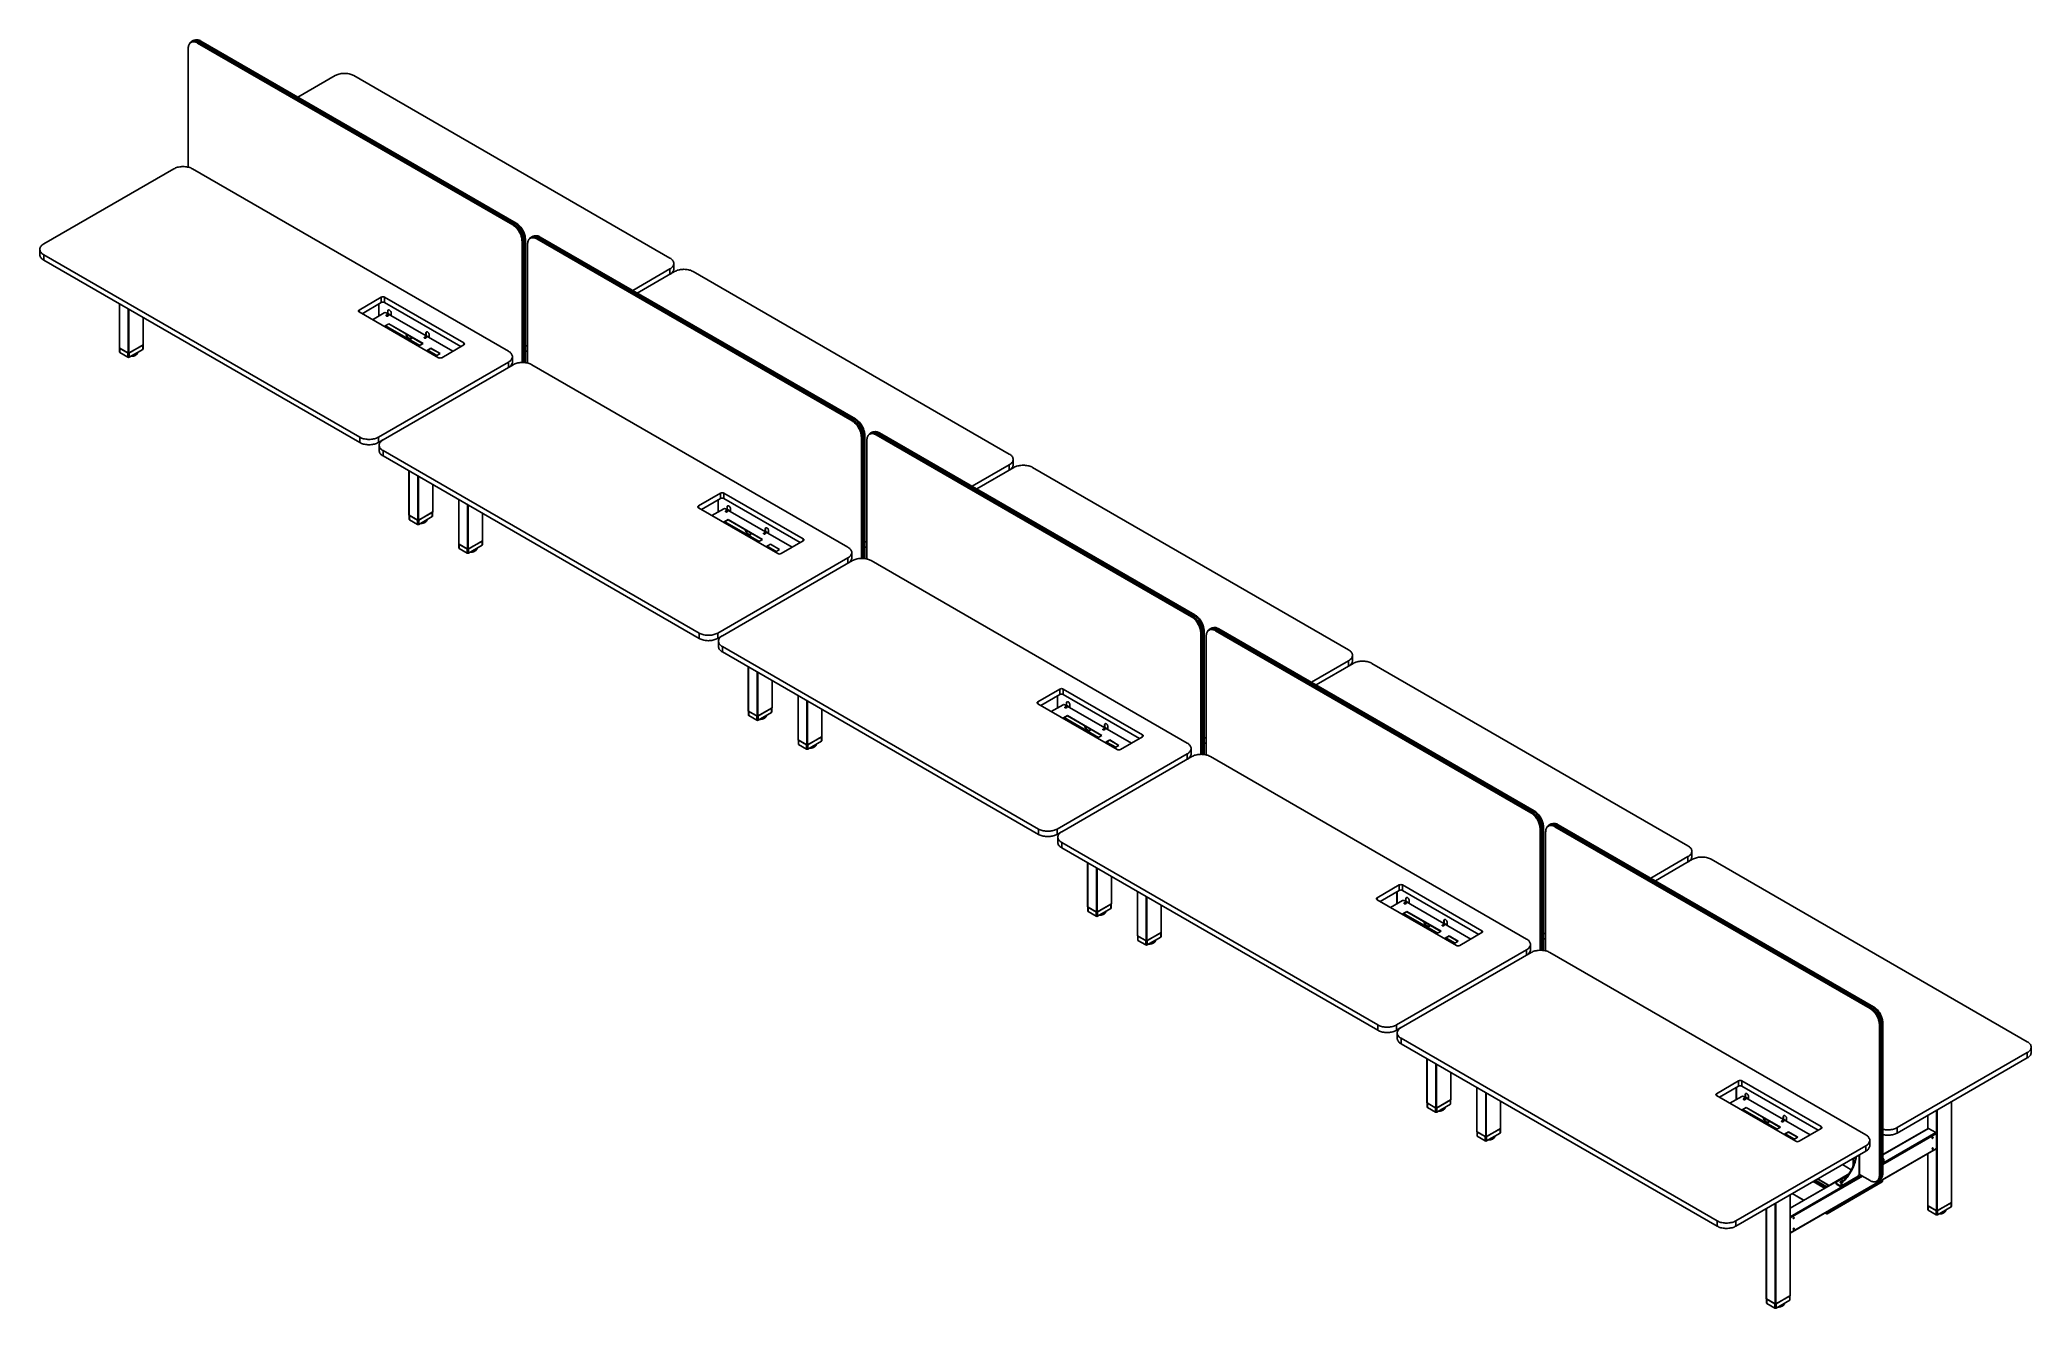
# Model space of a CAD drawing. Header units: millimetres. Extents: x -429 to 16771, y -1239 to 5751.
# Drawn here: x 9198 to 16771, y -1239 to 3584 of the extents above; entities that cross this region are included whole.
import ezdxf

# ---------------------------------------------------------------- set-up
doc = ezdxf.new("R2010")
doc.units = ezdxf.units.MM
doc.header["$LTSCALE"] = 100

msp = doc.modelspace()

# ---------------------------------------------------------------- linework, layer by layer
at = {"color": 7, "linetype": 'Continuous', "lineweight": -3}
for p, q in [((9777.66, 3576.89), (9772.71, 3574.03)), ((9797.7, 3571.55), (9801.68, 3573.85)), ((10996.25, 2879.65), (9797.7, 3571.55)), ((9801.24, 3574.41), (10400.51, 3228.46)), ((9801.24, 3574.41), (9801.24, 3574.17)), ((9801.24, 3574.17), (10400.51, 3228.21)), ((9801.28, 3574.08), (10400.55, 3228.12)), ((9801.41, 3574.86), (10400.68, 3228.9)), ((9806.73, 3577.93), (10406, 3231.98)), ((10406.07, 3231.95), (9806.79, 3577.91)), ((9807.75, 3577.35), (9810.43, 3578.9)), ((11008.98, 2887), (9810.43, 3578.9)), ((9762.35, 3551.14), (9762.35, 3099.45)), ((10321.32, 3447.59), (10179.61, 3365.78)), ((11594.11, 2753.64), (10392.03, 3447.59)), ((10400.51, 3228.46), (10999.79, 2882.51)), ((10400.51, 3228.46), (10400.51, 3228.21)), ((10400.51, 3228.21), (10999.79, 2882.26)), ((10400.55, 3228.12), (10999.83, 2882.17)), ((10400.68, 3228.9), (10999.95, 2882.95)), ((10406, 3231.98), (11005.28, 2886.02)), ((11005.34, 2886), (10406.07, 3231.95)), ((9707.55, 3093.27), (9212.57, 2807.52)), ((10980.34, 2399.32), (9778.26, 3093.27)), ((10996.25, 2879.65), (11000.28, 2881.97)), ((10999.79, 2882.51), (10999.79, 2882.26)), ((10999.79, 2882.51), (11000.17, 2882.28)), ((11006.27, 2885.43), (11008.98, 2887)), ((11031.61, 2818.41), (11035.63, 2820.74)), ((11031.61, 2356.73), (11031.61, 2818.41)), ((11035.58, 2820.25), (11035.58, 2356.72)), ((11035.85, 2820.04), (11035.64, 2820.17)), ((11035.64, 2820.17), (11035.64, 2356.72)), ((11035.84, 2821.08), (11035.85, 2820.04)), ((11035.85, 2820.04), (11035.85, 2356.71)), ((11036.32, 2819.97), (11036.32, 2356.7)), ((11041.63, 2824.2), (11044.33, 2825.76)), ((11041.64, 2823.04), (11041.64, 2356.35)), ((11041.65, 2356.35), (11041.65, 2823.11)), ((11044.33, 2356.05), (11044.33, 2825.76)), ((11052.82, 2806.17), (11052.82, 2354.48)), ((11068.13, 2831.92), (11063.18, 2829.06)), ((11088.17, 2826.58), (11092.15, 2828.88)), ((12286.72, 2134.68), (11088.17, 2826.58)), ((11091.71, 2829.44), (11690.98, 2483.49)), ((11091.71, 2829.44), (11091.71, 2829.2)), ((11091.71, 2829.2), (11690.98, 2483.24)), ((11091.75, 2829.1), (11691.02, 2483.15)), ((11091.88, 2829.88), (11691.15, 2483.93)), ((11097.2, 2832.96), (11696.47, 2487)), ((11696.54, 2486.98), (11097.26, 2832.93)), ((11098.22, 2832.38), (11100.9, 2833.93)), ((12299.45, 2142.02), (11100.9, 2833.93)), ((9197.93, 2787.11), (9197.93, 2766.7)), ((9212.57, 2766.7), (10414.66, 2072.76)), ((9212.57, 2766.7), (9212.57, 2746.29)), ((9212.57, 2746.29), (10414.66, 2052.34)), ((11608.75, 2712.82), (11608.75, 2733.23)), ((11452.4, 2631.01), (11594.11, 2712.82)), ((11611.79, 2702.62), (11470.08, 2620.81)), ((11594.11, 2692.41), (11594.11, 2712.82)), ((12884.58, 2008.67), (11682.5, 2702.62)), ((9500.63, 2580), (9500.63, 2412.1)), ((9501.07, 2411.49), (9501.07, 2579.74)), ((10496.33, 2604.85), (10412.18, 2556.28)), ((10496.33, 2584.44), (10423.5, 2542.39)), ((10487.35, 2579.25), (10487.35, 2533.61)), ((10487.63, 2579.42), (10487.63, 2533.77)), ((10496.33, 2584.44), (10496.33, 2604.85)), ((10810.28, 2430.96), (10509.05, 2604.85)), ((10509.05, 2604.85), (10509.05, 2584.44)), ((10798.97, 2417.08), (10509.05, 2584.44)), ((9534.31, 2392.3), (9534.31, 2560.56)), ((9536.43, 2392.3), (9536.43, 2559.33)), ((9590.88, 2423.73), (9590.88, 2527.9)), ((9591.32, 2424.35), (9591.32, 2527.65)), ((10412.18, 2556.28), (10412.18, 2548.93)), ((10412.18, 2548.93), (10713.41, 2375.03)), ((10507.99, 2545.53), (10463.03, 2519.57)), ((10524.58, 2504.11), (10507.2, 2494.08)), ((10507.91, 2493.67), (10524.58, 2503.29)), ((10768.27, 2399.36), (10515.06, 2545.53)), ((10517.54, 2537.57), (10515.42, 2536.34)), ((10515.42, 2535.53), (10517.54, 2536.75)), ((10515.42, 2535.53), (10515.42, 2536.34)), ((10517.54, 2536.75), (10517.54, 2537.57)), ((10521, 2542.83), (10520.37, 2542.47)), ((10520.37, 2533.49), (10522.49, 2534.71)), ((10521, 2542.83), (10522.77, 2541.81)), ((10521.78, 2553), (10521.22, 2552.67)), ((10521.22, 2542.93), (10521.22, 2552.67)), ((10521.78, 2542.93), (10521.78, 2553)), ((10523.57, 2541.89), (10521.8, 2542.91)), ((10524.19, 2541), (10522.77, 2541.81)), ((10524.19, 2541), (10526.31, 2539.77)), ((10655.4, 2428.59), (10524.58, 2504.11)), ((10524.58, 2503.29), (10524.58, 2504.11)), ((10524.58, 2503.29), (10654.69, 2428.19)), ((10527.11, 2539.85), (10524.99, 2541.08)), ((10527.72, 2538.96), (10526.31, 2539.77)), ((10527.72, 2538.96), (10529.84, 2537.73)), ((10530.64, 2537.81), (10528.52, 2539.04)), ((10531.26, 2536.92), (10529.84, 2537.73)), ((10531.26, 2536.92), (10533.03, 2535.89)), ((10533.83, 2535.97), (10532.06, 2536.99)), ((10532.39, 2535.53), (10533.03, 2535.89)), ((10532.95, 2535.2), (10533.03, 2535.24)), ((10533.03, 2535.24), (10533.03, 2535.89)), ((10533.03, 2535.24), (10533.59, 2534.91)), ((10533.59, 2534.91), (10533.94, 2535.12)), ((10533.94, 2534.71), (10533.59, 2534.91)), ((10533.94, 2545.33), (10533.94, 2534.71)), ((9590.88, 2423.73), (9536.43, 2392.3)), ((9590.49, 2408.02), (9590.49, 2423.51)), ((10641.67, 2420.67), (10511.56, 2495.78)), ((10642.8, 2421.32), (10512.7, 2496.43)), ((10601.12, 2449), (10601.12, 2449.82)), ((10602.53, 2449), (10602.53, 2448.19)), ((10602.53, 2448.19), (10603.1, 2448.51)), ((10603.1, 2448.73), (10603.1, 2448.51)), ((10610.47, 2448.31), (10611.46, 2447.73)), ((10610.83, 2448.5), (10611.39, 2448.82)), ((10638.01, 2418.56), (10655.4, 2428.59)), ((10662.5, 2453.89), (10660.38, 2452.66)), ((10660.38, 2451.85), (10662.5, 2453.07)), ((10660.38, 2451.85), (10660.38, 2452.66)), ((10662.5, 2453.07), (10662.5, 2453.89)), ((10665.96, 2459.15), (10665.32, 2458.78)), ((10665.32, 2449.8), (10667.45, 2451.03)), ((10665.96, 2459.15), (10667.73, 2458.13)), ((10666.74, 2469.32), (10666.17, 2468.99)), ((10666.17, 2459.25), (10666.17, 2468.99)), ((10666.74, 2459.24), (10666.74, 2469.32)), ((10668.53, 2458.21), (10666.76, 2459.23)), ((10669.14, 2457.32), (10667.73, 2458.13)), ((10669.14, 2457.32), (10671.26, 2456.09)), ((10672.06, 2456.17), (10669.94, 2457.39)), ((10672.68, 2455.27), (10671.26, 2456.09)), ((10672.68, 2455.27), (10674.8, 2454.05)), ((10675.6, 2454.13), (10673.48, 2455.35)), ((10676.21, 2453.23), (10674.8, 2454.05)), ((10676.21, 2453.23), (10677.98, 2452.21)), ((10678.78, 2452.29), (10677.01, 2453.31)), ((10677.35, 2451.85), (10677.98, 2452.21)), ((10677.91, 2451.52), (10677.98, 2451.56)), ((10677.98, 2451.56), (10677.98, 2452.21)), ((10677.98, 2451.56), (10678.55, 2451.23)), ((10678.55, 2451.23), (10678.9, 2451.44)), ((10678.9, 2451.03), (10678.55, 2451.23)), ((10678.9, 2461.64), (10678.9, 2451.03)), ((10726.14, 2375.03), (10810.28, 2423.61)), ((10810.28, 2423.61), (10810.28, 2430.96)), ((11690.98, 2483.49), (12290.26, 2137.53)), ((11690.98, 2483.49), (11690.98, 2483.24)), ((11690.98, 2483.24), (12290.26, 2137.29)), ((11691.02, 2483.15), (12290.3, 2137.2)), ((11691.15, 2483.93), (12290.42, 2137.98)), ((11696.47, 2487), (12295.75, 2141.05)), ((12295.81, 2141.03), (11696.54, 2486.98)), ((9534.31, 2392.3), (9501.07, 2411.49)), ((9501.46, 2411.26), (9501.46, 2395.77)), ((9532.89, 2393.12), (9502.49, 2410.67)), ((9502.49, 2394.34), (9502.49, 2410.67)), ((9532.89, 2376.79), (9502.49, 2394.34)), ((9532.89, 2376.79), (9532.89, 2393.12)), ((9589.46, 2422.92), (9537.84, 2393.12)), ((9589.46, 2406.59), (9537.84, 2376.79)), ((9537.84, 2376.79), (9537.84, 2393.12)), ((9589.46, 2406.59), (9589.46, 2422.92)), ((10485.37, 2072.76), (10980.34, 2358.5)), ((10998.02, 2348.3), (10503.04, 2062.55)), ((10685.45, 2411.25), (10668.06, 2401.21)), ((10668.77, 2400.8), (10685.45, 2410.43)), ((10707.08, 2382.91), (10672.43, 2402.91)), ((10708.21, 2383.56), (10673.56, 2403.57)), ((10720.81, 2390.83), (10685.45, 2411.25)), ((10685.45, 2410.43), (10685.45, 2411.25)), ((10685.45, 2410.43), (10720.1, 2390.43)), ((10703.42, 2380.8), (10720.81, 2390.83)), ((10980.34, 2338.09), (10980.34, 2358.5)), ((10994.99, 2358.5), (10994.99, 2378.91)), ((12270.81, 1654.35), (11068.73, 2348.3)), ((12286.72, 2134.68), (12290.75, 2137)), ((12290.26, 2137.53), (12290.26, 2137.29)), ((12290.26, 2137.53), (12290.64, 2137.31)), ((12296.74, 2140.46), (12299.45, 2142.02)), ((10414.66, 2052.34), (10414.66, 2072.76)), ((10485.37, 2072.76), (10485.37, 2052.34)), ((10485.37, 2052.34), (10502.6, 2062.29)), ((12322.08, 2073.44), (12326.1, 2075.76)), ((12322.08, 1611.76), (12322.08, 2073.44)), ((12326.05, 2075.28), (12326.05, 1611.75)), ((12326.32, 2075.07), (12326.11, 2075.19)), ((12326.11, 2075.19), (12326.11, 1611.75)), ((12326.31, 2076.11), (12326.32, 2075.07)), ((12326.32, 2075.07), (12326.32, 1611.74)), ((12326.79, 2075), (12326.79, 1611.73)), ((12332.1, 2079.22), (12334.8, 2080.79)), ((12332.11, 2078.07), (12332.11, 1611.38)), ((12332.12, 1611.38), (12332.12, 2078.13)), ((12334.8, 1611.07), (12334.8, 2080.79)), ((12343.29, 2061.19), (12343.29, 1609.5)), ((12358.6, 2086.94), (12353.65, 2084.09)), ((12378.64, 2081.61), (12382.62, 2083.9)), ((13577.19, 1389.7), (12378.64, 2081.61)), ((12382.18, 2084.47), (12981.45, 1738.51)), ((12382.18, 2084.47), (12382.18, 2084.22)), ((12382.18, 2084.22), (12981.45, 1738.27)), ((12382.22, 2084.13), (12981.49, 1738.18)), ((12382.35, 2084.91), (12981.62, 1738.96)), ((12387.67, 2087.98), (12986.94, 1742.03)), ((12987.01, 1742.01), (12387.73, 2087.96)), ((12388.69, 2087.41), (12391.37, 2088.96)), ((13589.92, 1397.05), (12391.37, 2088.96)), ((10488.4, 2042.14), (10488.4, 2021.73)), ((10503.04, 2021.73), (11705.13, 1327.79)), ((10503.04, 2021.73), (10503.04, 2001.32)), ((10503.04, 2001.32), (11705.13, 1307.37)), ((12899.22, 1967.85), (12899.22, 1988.26)), ((10601.6, 1944.42), (10601.6, 1776.53)), ((10602.04, 1775.91), (10602.04, 1944.17)), ((10635.27, 1756.73), (10635.27, 1924.98)), ((10637.39, 1756.73), (10637.39, 1923.76)), ((12742.87, 1886.04), (12884.58, 1967.85)), ((12902.26, 1957.64), (12760.55, 1875.84)), ((12884.58, 1947.44), (12884.58, 1967.85)), ((14175.05, 1263.7), (12972.97, 1957.64)), ((10691.84, 1788.16), (10691.84, 1892.33)), ((10692.28, 1788.77), (10692.28, 1892.07)), ((10791.1, 1835.02), (10791.1, 1667.13)), ((10791.54, 1666.52), (10791.54, 1834.77)), ((11786.8, 1859.88), (11702.65, 1811.3)), ((11786.8, 1839.47), (11713.97, 1797.42)), ((11777.82, 1834.28), (11777.82, 1788.64)), ((11778.1, 1834.44), (11778.1, 1788.8)), ((11786.8, 1839.47), (11786.8, 1859.88)), ((12100.75, 1685.98), (11799.52, 1859.88)), ((11799.52, 1859.88), (11799.52, 1839.47)), ((12089.43, 1672.1), (11799.52, 1839.47)), ((10635.27, 1756.73), (10602.04, 1775.91)), ((10602.43, 1775.69), (10602.43, 1760.2)), ((10633.86, 1757.55), (10603.45, 1775.1)), ((10603.45, 1758.77), (10603.45, 1775.1)), ((10633.86, 1741.21), (10603.45, 1758.77)), ((10633.86, 1741.21), (10633.86, 1757.55)), ((10691.84, 1788.16), (10637.39, 1756.73)), ((10690.43, 1787.34), (10638.81, 1757.55)), ((10690.43, 1771.01), (10638.81, 1741.21)), ((10638.81, 1741.21), (10638.81, 1757.55)), ((10690.43, 1771.01), (10690.43, 1787.34)), ((10691.45, 1772.44), (10691.45, 1787.94)), ((10824.78, 1647.33), (10824.78, 1815.59)), ((10826.9, 1647.33), (10826.9, 1814.36)), ((10881.35, 1678.76), (10881.35, 1782.93)), ((10881.79, 1679.37), (10881.79, 1782.68)), ((11702.65, 1811.3), (11702.65, 1803.96)), ((11702.65, 1803.96), (12003.88, 1630.06)), ((11798.46, 1800.56), (11753.5, 1774.6)), ((11815.05, 1759.14), (11797.67, 1749.1)), ((11798.37, 1748.69), (11815.05, 1758.32)), ((11932.14, 1675.7), (11802.03, 1750.81)), ((11933.27, 1676.35), (11803.17, 1751.46)), ((12058.74, 1654.38), (11805.53, 1800.56)), ((11808.01, 1792.6), (11805.89, 1791.37)), ((11805.89, 1790.55), (11808.01, 1791.78)), ((11805.89, 1790.55), (11805.89, 1791.37)), ((11808.01, 1791.78), (11808.01, 1792.6)), ((11811.47, 1797.86), (11810.84, 1797.49)), ((11810.84, 1788.51), (11812.96, 1789.74)), ((11811.47, 1797.86), (11813.24, 1796.84)), ((11812.25, 1808.03), (11811.69, 1807.7)), ((11811.69, 1797.96), (11811.69, 1807.7)), ((11812.25, 1797.95), (11812.25, 1808.03)), ((11814.04, 1796.92), (11812.27, 1797.94)), ((11814.66, 1796.02), (11813.24, 1796.84)), ((11814.66, 1796.02), (11816.78, 1794.8)), ((11945.87, 1683.62), (11815.05, 1759.14)), ((11815.05, 1758.32), (11815.05, 1759.14)), ((11815.05, 1758.32), (11945.16, 1683.21)), ((11817.58, 1794.88), (11815.46, 1796.1)), ((11818.19, 1793.98), (11816.78, 1794.8)), ((11818.19, 1793.98), (11820.31, 1792.76)), ((11821.11, 1792.84), (11818.99, 1794.06)), ((11821.73, 1791.94), (11820.31, 1792.76)), ((11821.73, 1791.94), (11823.49, 1790.92)), ((11824.29, 1791), (11822.53, 1792.02)), ((11822.86, 1790.55), (11823.49, 1790.92)), ((11823.42, 1790.23), (11823.49, 1790.27)), ((11823.49, 1790.27), (11823.49, 1790.92)), ((11823.49, 1790.27), (11824.06, 1789.94)), ((11824.06, 1789.94), (11824.41, 1790.15)), ((11824.41, 1789.74), (11824.06, 1789.94)), ((11824.41, 1800.35), (11824.41, 1789.74)), ((12986.94, 1742.03), (13586.22, 1396.08)), ((13586.28, 1396.06), (12987.01, 1742.01)), ((10824.78, 1647.33), (10791.54, 1666.52)), ((10791.93, 1666.29), (10791.93, 1650.8)), ((10881.35, 1678.76), (10826.9, 1647.33)), ((10879.93, 1677.95), (10828.31, 1648.15)), ((10879.93, 1661.61), (10879.93, 1677.95)), ((10880.96, 1663.04), (10880.96, 1678.54)), ((11891.59, 1704.03), (11891.59, 1704.85)), ((11893, 1704.03), (11893, 1703.21)), ((11893, 1703.21), (11893.57, 1703.54)), ((11893.57, 1703.75), (11893.57, 1703.54)), ((11900.94, 1703.33), (11901.93, 1702.76)), ((11901.3, 1703.52), (11901.86, 1703.85)), ((11928.48, 1673.59), (11945.87, 1683.62)), ((11952.97, 1708.91), (11950.84, 1707.69)), ((11950.84, 1706.87), (11952.97, 1708.1)), ((11950.84, 1706.87), (11950.84, 1707.69)), ((11952.97, 1708.1), (11952.97, 1708.91)), ((11956.43, 1714.18), (11955.79, 1713.81)), ((11955.79, 1704.83), (11957.92, 1706.06)), ((11956.43, 1714.18), (11958.2, 1713.16)), ((11957.21, 1724.35), (11956.64, 1724.02)), ((11956.64, 1714.28), (11956.64, 1724.02)), ((11957.21, 1714.27), (11957.21, 1724.35)), ((11959, 1713.24), (11957.23, 1714.26)), ((11959.61, 1712.34), (11958.2, 1713.16)), ((11975.92, 1666.27), (11958.53, 1656.24)), ((11959.61, 1712.34), (11961.73, 1711.12)), ((11962.53, 1711.2), (11960.41, 1712.42)), ((11963.15, 1710.3), (11961.73, 1711.12)), ((11963.15, 1710.3), (11965.27, 1709.08)), ((11966.07, 1709.16), (11963.95, 1710.38)), ((11966.68, 1708.26), (11965.27, 1709.08)), ((11966.68, 1708.26), (11968.45, 1707.24)), ((11969.25, 1707.32), (11967.48, 1708.34)), ((11967.82, 1706.87), (11968.45, 1707.24)), ((11968.38, 1706.55), (11968.45, 1706.59)), ((11968.45, 1706.59), (11968.45, 1707.24)), ((11968.45, 1706.59), (11969.02, 1706.26)), ((11969.02, 1706.26), (11969.37, 1706.46)), ((11969.37, 1706.06), (11969.02, 1706.26)), ((11969.37, 1716.67), (11969.37, 1706.06)), ((12011.28, 1645.86), (11975.92, 1666.27)), ((11975.92, 1665.46), (11975.92, 1666.27)), ((12016.61, 1630.06), (12100.75, 1678.64)), ((12100.75, 1678.64), (12100.75, 1685.98)), ((12981.45, 1738.51), (13580.73, 1392.56)), ((12981.45, 1738.51), (12981.45, 1738.27)), ((12981.45, 1738.27), (13580.73, 1392.32)), ((12981.49, 1738.18), (13580.77, 1392.23)), ((12981.62, 1738.96), (13580.89, 1393)), ((10823.36, 1648.15), (10792.96, 1665.7)), ((10792.96, 1649.37), (10792.96, 1665.7)), ((10823.36, 1631.82), (10792.96, 1649.37)), ((10823.36, 1631.82), (10823.36, 1648.15)), ((10879.93, 1661.61), (10828.31, 1631.82)), ((10828.31, 1631.82), (10828.31, 1648.15)), ((11775.84, 1327.79), (12270.81, 1613.53)), ((12288.49, 1603.32), (11793.51, 1317.58)), ((11959.24, 1655.83), (11975.92, 1665.46)), ((11997.55, 1637.94), (11962.9, 1657.94)), ((11998.68, 1638.59), (11964.03, 1658.59)), ((11975.92, 1665.46), (12010.57, 1645.45)), ((11993.89, 1635.83), (12011.28, 1645.86)), ((12270.81, 1593.12), (12270.81, 1613.53)), ((12285.46, 1613.52), (12285.46, 1633.94)), ((13561.28, 909.38), (12359.2, 1603.32)), ((13577.19, 1389.7), (13581.22, 1392.03)), ((13580.73, 1392.56), (13580.73, 1392.32)), ((13580.73, 1392.56), (13581.11, 1392.34)), ((13587.21, 1395.49), (13589.92, 1397.05)), ((11705.13, 1307.37), (11705.13, 1327.79)), ((11775.84, 1327.79), (11775.84, 1307.37)), ((11775.84, 1307.37), (11793.07, 1317.32)), ((11778.87, 1297.17), (11778.87, 1276.76)), ((13612.55, 1328.47), (13616.57, 1330.79)), ((13612.55, 866.79), (13612.55, 1328.47)), ((13616.52, 1330.3), (13616.52, 866.78)), ((13616.79, 1330.1), (13616.58, 1330.22)), ((13616.58, 1330.22), (13616.58, 866.77)), ((13616.78, 1331.14), (13616.79, 1330.1)), ((13616.79, 1330.1), (13616.79, 866.77)), ((13617.26, 1330.02), (13617.26, 866.75)), ((13622.57, 1334.25), (13625.27, 1335.81)), ((13622.58, 1333.1), (13622.58, 866.41)), ((13622.59, 866.41), (13622.59, 1333.16)), ((13625.27, 866.1), (13625.27, 1335.81)), ((13633.76, 1316.22), (13633.76, 864.53)), ((13649.07, 1341.97), (13644.12, 1339.11)), ((13669.11, 1336.64), (13673.09, 1338.93)), ((14867.66, 644.73), (13669.11, 1336.64)), ((13672.65, 1339.5), (14271.92, 993.54)), ((13672.65, 1339.5), (13672.65, 1339.25)), ((13672.65, 1339.25), (14271.92, 993.3)), ((13672.69, 1339.16), (14271.96, 993.21)), ((13672.82, 1339.94), (14272.09, 993.99)), ((13678.14, 1343.01), (14277.41, 997.06)), ((14277.48, 997.04), (13678.2, 1342.99)), ((13679.16, 1342.44), (13681.84, 1343.99)), ((14880.39, 652.08), (13681.84, 1343.99)), ((11793.51, 1276.76), (12995.6, 582.81)), ((11793.51, 1276.76), (11793.51, 1256.35)), ((11793.51, 1256.35), (12995.6, 562.4)), ((14033.34, 1141.07), (14175.05, 1222.88)), ((14192.73, 1212.67), (14051.02, 1130.86)), ((14175.05, 1202.47), (14175.05, 1222.88)), ((14189.69, 1222.87), (14189.69, 1243.29)), ((15465.52, 518.72), (14263.44, 1212.67)), ((11892.07, 1199.45), (11892.07, 1031.55)), ((11892.51, 1030.94), (11892.51, 1199.2)), ((11925.74, 1011.76), (11925.74, 1180.01)), ((11927.86, 1011.76), (11927.86, 1178.79)), ((11982.31, 1043.19), (11982.31, 1147.36)), ((11982.75, 1043.8), (11982.75, 1147.1)), ((12081.57, 1090.05), (12081.57, 922.16)), ((12082.01, 921.54), (12082.01, 1089.8)), ((12115.25, 902.36), (12115.25, 1070.61)), ((12117.37, 902.36), (12117.37, 1069.39)), ((13077.27, 1114.91), (12993.12, 1066.33)), ((12993.12, 1066.33), (12993.12, 1058.98)), ((13077.27, 1094.49), (13004.44, 1052.45)), ((13068.29, 1089.31), (13068.29, 1043.66)), ((13068.57, 1089.47), (13068.57, 1043.83)), ((13077.27, 1094.49), (13077.27, 1114.91)), ((13391.22, 941.01), (13089.99, 1114.91)), ((13089.99, 1114.91), (13089.99, 1094.49)), ((13379.9, 927.13), (13089.99, 1094.49)), ((13102.72, 1063.05), (13102.16, 1062.73)), ((13102.16, 1052.99), (13102.16, 1062.73)), ((13102.72, 1052.98), (13102.72, 1063.05)), ((11925.74, 1011.76), (11892.51, 1030.94)), ((11892.9, 1030.72), (11892.9, 1015.22)), ((11924.33, 1012.57), (11893.92, 1030.13)), ((11893.92, 1013.8), (11893.92, 1030.13)), ((11924.33, 996.24), (11893.92, 1013.8)), ((11924.33, 996.24), (11924.33, 1012.57)), ((11982.31, 1043.19), (11927.86, 1011.76)), ((11980.9, 1042.37), (11929.28, 1012.57)), ((11980.9, 1026.04), (11929.28, 996.24)), ((11929.28, 996.24), (11929.28, 1012.57)), ((11980.9, 1026.04), (11980.9, 1042.37)), ((11981.92, 1027.47), (11981.92, 1042.96)), ((12171.82, 933.79), (12171.82, 1037.96)), ((12172.26, 934.4), (12172.26, 1037.7)), ((12993.12, 1058.98), (13294.35, 885.09)), ((13088.93, 1055.58), (13043.97, 1029.63)), ((13105.52, 1014.17), (13088.14, 1004.13)), ((13088.84, 1003.72), (13105.52, 1013.35)), ((13222.61, 930.73), (13092.5, 1005.83)), ((13223.74, 931.38), (13093.64, 1006.49)), ((13349.21, 909.41), (13096, 1055.58)), ((13098.48, 1047.62), (13096.36, 1046.4)), ((13096.36, 1045.58), (13098.48, 1046.81)), ((13096.36, 1045.58), (13096.36, 1046.4)), ((13098.48, 1046.81), (13098.48, 1047.62)), ((13101.94, 1052.89), (13101.31, 1052.52)), ((13101.31, 1043.54), (13103.43, 1044.77)), ((13101.94, 1052.89), (13103.71, 1051.87)), ((13104.51, 1051.95), (13102.74, 1052.97)), ((13105.13, 1051.05), (13103.71, 1051.87)), ((13105.13, 1051.05), (13107.25, 1049.83)), ((13236.34, 938.65), (13105.52, 1014.17)), ((13105.52, 1013.35), (13105.52, 1014.17)), ((13105.52, 1013.35), (13235.63, 938.24)), ((13108.05, 1049.91), (13105.93, 1051.13)), ((13108.66, 1049.01), (13107.25, 1049.83)), ((13108.66, 1049.01), (13110.78, 1047.79)), ((13111.58, 1047.87), (13109.46, 1049.09)), ((13112.2, 1046.97), (13110.78, 1047.79)), ((13112.2, 1046.97), (13113.96, 1045.95)), ((13114.76, 1046.03), (13113, 1047.05)), ((13113.33, 1045.58), (13113.96, 1045.95)), ((13113.89, 1045.26), (13113.96, 1045.3)), ((13113.96, 1045.3), (13113.96, 1045.95)), ((13113.96, 1045.3), (13114.53, 1044.97)), ((13114.53, 1044.97), (13114.88, 1045.17)), ((13114.88, 1044.77), (13114.53, 1044.97)), ((13114.88, 1055.38), (13114.88, 1044.77)), ((14271.92, 993.54), (14871.2, 647.59)), ((14271.92, 993.54), (14271.92, 993.3)), ((14271.92, 993.3), (14871.2, 647.34)), ((14271.96, 993.21), (14871.24, 647.25)), ((14272.09, 993.99), (14871.36, 648.03)), ((14277.41, 997.06), (14876.69, 651.11)), ((14876.75, 651.08), (14277.48, 997.04)), ((12115.25, 902.36), (12082.01, 921.54)), ((12082.4, 921.32), (12082.4, 905.83)), ((12113.83, 903.17), (12083.43, 920.73)), ((12083.43, 904.4), (12083.43, 920.73)), ((12171.82, 933.79), (12117.37, 902.36)), ((12170.4, 932.97), (12118.78, 903.17)), ((12170.4, 916.64), (12118.78, 886.84)), ((12170.4, 916.64), (12170.4, 932.97)), ((12171.43, 918.07), (12171.43, 933.57)), ((13182.06, 959.06), (13182.06, 959.87)), ((13183.47, 959.06), (13183.47, 958.24)), ((13183.47, 958.24), (13184.04, 958.57)), ((13184.04, 958.78), (13184.04, 958.57)), ((13191.41, 958.36), (13192.4, 957.79)), ((13191.77, 958.55), (13192.33, 958.88)), ((13218.95, 928.61), (13236.34, 938.65)), ((13243.44, 963.94), (13241.31, 962.72)), ((13241.31, 961.9), (13243.44, 963.13)), ((13241.31, 961.9), (13241.31, 962.72)), ((13243.44, 963.13), (13243.44, 963.94)), ((13246.9, 969.21), (13246.26, 968.84)), ((13246.26, 959.86), (13248.39, 961.08)), ((13246.9, 969.21), (13248.67, 968.19)), ((13247.68, 979.37), (13247.11, 979.05)), ((13247.11, 969.31), (13247.11, 979.05)), ((13247.68, 969.3), (13247.68, 979.37)), ((13249.47, 968.27), (13247.7, 969.29)), ((13250.08, 967.37), (13248.67, 968.19)), ((13266.39, 921.3), (13249, 911.26)), ((13249.71, 910.86), (13266.39, 920.48)), ((13250.08, 967.37), (13252.2, 966.15)), ((13253, 966.23), (13250.88, 967.45)), ((13253.62, 965.33), (13252.2, 966.15)), ((13288.02, 892.97), (13253.37, 912.97)), ((13253.62, 965.33), (13255.74, 964.1)), ((13256.54, 964.18), (13254.42, 965.41)), ((13289.15, 893.62), (13254.5, 913.62)), ((13257.15, 963.29), (13255.74, 964.1)), ((13257.15, 963.29), (13258.92, 962.27)), ((13259.72, 962.35), (13257.95, 963.37)), ((13258.29, 961.9), (13258.92, 962.27)), ((13258.85, 961.57), (13258.92, 961.61)), ((13258.92, 961.61), (13258.92, 962.27)), ((13258.92, 961.61), (13259.49, 961.29)), ((13259.49, 961.29), (13259.84, 961.49)), ((13259.84, 961.08), (13259.49, 961.29)), ((13259.84, 971.7), (13259.84, 961.08)), ((13301.74, 900.89), (13266.39, 921.3)), ((13266.39, 920.48), (13266.39, 921.3)), ((13266.39, 920.48), (13301.04, 900.48)), ((13307.08, 885.09), (13391.22, 933.66)), ((13391.22, 933.66), (13391.22, 941.01)), ((12113.83, 886.84), (12083.43, 904.4)), ((12113.83, 886.84), (12113.83, 903.17)), ((12118.78, 886.84), (12118.78, 903.17)), ((13066.31, 582.81), (13561.28, 868.56)), ((13578.96, 858.35), (13083.98, 572.61)), ((13284.36, 890.85), (13301.74, 900.89)), ((13561.28, 848.15), (13561.28, 868.56)), ((13575.93, 868.55), (13575.93, 888.97)), ((14851.75, 164.4), (13649.67, 858.35)), ((14867.66, 644.73), (14871.69, 647.06)), ((14871.2, 647.59), (14871.2, 647.34)), ((14871.2, 647.59), (14871.58, 647.37)), ((14877.68, 650.52), (14880.39, 652.08)), ((12995.6, 562.4), (12995.6, 582.81)), ((13066.31, 582.81), (13066.31, 562.4)), ((13066.31, 562.4), (13083.54, 572.35)), ((13069.34, 552.2), (13069.34, 531.78)), ((13083.98, 531.79), (14286.07, -162.16)), ((13083.98, 531.79), (13083.98, 511.37)), ((14903.02, 583.49), (14907.04, 585.82)), ((14903.02, 121.81), (14903.02, 583.49)), ((14906.99, 585.33), (14906.99, 121.8)), ((14907.26, 585.13), (14907.05, 585.25)), ((14907.05, 585.25), (14907.05, 121.8)), ((14907.25, 586.17), (14907.26, 585.13)), ((14907.26, 585.13), (14907.26, 121.8)), ((14907.73, 585.05), (14907.73, 121.78)), ((14913.04, 589.28), (14915.74, 590.84)), ((14913.05, 588.12), (14913.05, 121.44)), ((14913.06, 121.43), (14913.06, 588.19)), ((14915.74, 121.13), (14915.74, 590.84)), ((14924.23, 571.25), (14924.23, 119.56)), ((14939.54, 597), (14934.59, 594.14)), ((14959.58, 591.67), (14963.56, 593.96)), ((16158.13, -100.24), (14959.58, 591.67)), ((14963.12, 594.52), (15562.39, 248.57)), ((14963.12, 594.52), (14963.12, 594.28)), ((14963.12, 594.28), (15562.39, 248.32)), ((14963.16, 594.19), (15562.43, 248.23)), ((14963.29, 594.97), (15562.56, 249.01)), ((14968.61, 598.04), (15567.88, 252.09)), ((15567.95, 252.06), (14968.67, 598.02)), ((14969.63, 597.46), (14972.31, 599.01)), ((16170.86, -92.89), (14972.31, 599.01)), ((13083.98, 511.37), (14286.07, -182.57)), ((13182.54, 454.48), (13182.54, 286.58)), ((15323.81, 396.1), (15465.52, 477.9)), ((15483.2, 467.7), (15341.49, 385.89)), ((15465.52, 457.49), (15465.52, 477.9)), ((15480.16, 477.9), (15480.16, 498.31)), ((16755.99, -226.25), (15553.91, 467.7)), ((13182.98, 285.97), (13182.98, 454.23)), ((13216.21, 266.78), (13216.21, 435.04)), ((13218.33, 266.78), (13218.33, 433.81)), ((13272.78, 298.22), (13272.78, 402.38)), ((13273.22, 298.83), (13273.22, 402.13)), ((13372.04, 345.08), (13372.04, 177.18)), ((13372.48, 176.57), (13372.48, 344.83)), ((13405.72, 157.39), (13405.72, 325.64)), ((13407.84, 157.39), (13407.84, 324.42)), ((14367.74, 369.93), (14283.59, 321.36)), ((14283.59, 321.36), (14283.59, 314.01)), ((14283.59, 314.01), (14584.82, 140.12)), ((14367.74, 349.52), (14294.91, 307.48)), ((14379.4, 310.61), (14334.44, 284.65)), ((14358.76, 344.34), (14358.76, 298.69)), ((14359.04, 344.5), (14359.04, 298.85)), ((14367.74, 349.52), (14367.74, 369.93)), ((14681.69, 196.04), (14380.46, 369.93)), ((14380.46, 369.93), (14380.46, 349.52)), ((14670.37, 182.16), (14380.46, 349.52)), ((14639.68, 164.44), (14386.47, 310.61)), ((14392.41, 307.92), (14391.78, 307.55)), ((14392.41, 307.92), (14394.18, 306.9)), ((14393.19, 318.08), (14392.63, 317.76)), ((14392.63, 308.02), (14392.63, 317.76)), ((14393.19, 308.01), (14393.19, 318.08)), ((14394.98, 306.98), (14393.21, 308)), ((14395.6, 306.08), (14394.18, 306.9)), ((14395.6, 306.08), (14397.72, 304.86)), ((14398.52, 304.93), (14396.4, 306.16)), ((14399.13, 304.04), (14397.72, 304.86)), ((14399.13, 304.04), (14401.25, 302.81)), ((14402.05, 302.89), (14399.93, 304.12)), ((14405.35, 310.41), (14405.35, 299.79)), ((13216.21, 266.78), (13182.98, 285.97)), ((13183.37, 285.75), (13183.37, 270.25)), ((13214.8, 267.6), (13184.39, 285.15)), ((13184.39, 268.82), (13184.39, 285.15)), ((13214.8, 251.27), (13184.39, 268.82)), ((13214.8, 251.27), (13214.8, 267.6)), ((13272.78, 298.22), (13218.33, 266.78)), ((13271.37, 297.4), (13219.75, 267.6)), ((13271.37, 281.07), (13219.75, 251.27)), ((13219.75, 251.27), (13219.75, 267.6)), ((13271.37, 281.07), (13271.37, 297.4)), ((13272.39, 282.5), (13272.39, 297.99)), ((13462.29, 188.82), (13462.29, 292.98)), ((13462.73, 189.43), (13462.73, 292.73)), ((14395.99, 269.19), (14378.61, 259.16)), ((14379.31, 258.75), (14395.99, 268.38)), ((14513.08, 185.75), (14382.97, 260.86)), ((14514.21, 186.41), (14384.11, 261.52)), ((14388.95, 302.65), (14386.83, 301.43)), ((14386.83, 300.61), (14388.95, 301.83)), ((14386.83, 300.61), (14386.83, 301.43)), ((14388.95, 301.83), (14388.95, 302.65)), ((14391.78, 298.57), (14393.9, 299.79)), ((14526.81, 193.68), (14395.99, 269.19)), ((14395.99, 268.38), (14395.99, 269.19)), ((14395.99, 268.38), (14526.1, 193.27)), ((14402.67, 302), (14401.25, 302.81)), ((14402.67, 302), (14404.43, 300.98)), ((14405.23, 301.06), (14403.47, 302.08)), ((14403.8, 300.61), (14404.43, 300.98)), ((14404.36, 300.28), (14404.43, 300.32)), ((14404.43, 300.32), (14404.43, 300.98)), ((14404.43, 300.32), (14405, 300)), ((14405, 300), (14405.35, 300.2)), ((14405.35, 299.79), (14405, 300)), ((14538.15, 234.4), (14537.58, 234.07)), ((14537.58, 224.33), (14537.58, 234.07)), ((14538.15, 224.33), (14538.15, 234.4)), ((15562.39, 248.57), (16161.67, -97.38)), ((15562.39, 248.57), (15562.39, 248.32)), ((15562.39, 248.32), (16161.67, -97.63)), ((15562.43, 248.23), (16161.71, -97.72)), ((15562.56, 249.01), (16161.83, -96.94)), ((15567.88, 252.09), (16167.16, -93.87)), ((16167.22, -93.89), (15567.95, 252.06)), ((13405.72, 157.39), (13372.48, 176.57)), ((13372.87, 176.35), (13372.87, 160.85)), ((13404.3, 158.2), (13373.9, 175.75)), ((13373.9, 159.42), (13373.9, 175.75)), ((13404.3, 141.87), (13373.9, 159.42)), ((13404.3, 141.87), (13404.3, 158.2)), ((13462.29, 188.82), (13407.84, 157.39)), ((13460.87, 188), (13409.25, 158.2)), ((13460.87, 171.67), (13409.25, 141.87)), ((13409.25, 141.87), (13409.25, 158.2)), ((13460.87, 171.67), (13460.87, 188)), ((13461.9, 173.1), (13461.9, 188.59)), ((14472.53, 214.08), (14472.53, 214.9)), ((14473.94, 214.09), (14473.94, 213.27)), ((14473.94, 213.27), (14474.51, 213.59)), ((14474.51, 213.81), (14474.51, 213.59)), ((14481.88, 213.39), (14482.87, 212.82)), ((14482.24, 213.58), (14482.8, 213.91)), ((14509.42, 183.64), (14526.81, 193.68)), ((14533.91, 218.97), (14531.78, 217.74)), ((14531.78, 216.93), (14533.91, 218.15)), ((14531.78, 216.93), (14531.78, 217.74)), ((14533.91, 218.15), (14533.91, 218.97)), ((14537.37, 224.23), (14536.73, 223.87)), ((14536.73, 214.89), (14538.86, 216.11)), ((14537.37, 224.23), (14539.14, 223.21)), ((14539.94, 223.29), (14538.17, 224.31)), ((14540.55, 222.4), (14539.14, 223.21)), ((14556.86, 176.33), (14539.47, 166.29)), ((14540.18, 165.88), (14556.86, 175.51)), ((14540.55, 222.4), (14542.67, 221.17)), ((14543.47, 221.25), (14541.35, 222.48)), ((14544.09, 220.36), (14542.67, 221.17)), ((14578.49, 147.99), (14543.84, 168)), ((14544.09, 220.36), (14546.21, 219.13)), ((14547.01, 219.21), (14544.89, 220.44)), ((14579.62, 148.65), (14544.97, 168.65)), ((14547.62, 218.32), (14546.21, 219.13)), ((14547.62, 218.32), (14549.39, 217.3)), ((14550.19, 217.37), (14548.42, 218.4)), ((14548.76, 216.93), (14549.39, 217.3)), ((14549.32, 216.6), (14549.39, 216.64)), ((14549.39, 216.64), (14549.39, 217.3)), ((14549.39, 216.64), (14549.96, 216.32)), ((14549.96, 216.32), (14550.31, 216.52)), ((14550.31, 216.11), (14549.96, 216.32)), ((14550.31, 226.73), (14550.31, 216.11)), ((14592.21, 155.92), (14556.86, 176.33)), ((14556.86, 175.51), (14556.86, 176.33)), ((14556.86, 175.51), (14591.51, 155.51)), ((14574.83, 145.88), (14592.21, 155.92)), ((14597.55, 140.12), (14681.69, 188.69)), ((14681.69, 188.69), (14681.69, 196.04)), ((14356.78, -162.16), (14851.75, 123.58)), ((14869.43, 113.38), (14374.45, -172.36)), ((14851.75, 103.17), (14851.75, 123.58)), ((14866.4, 123.58), (14866.4, 143.99)), ((16142.22, -580.57), (14940.14, 113.38)), ((16158.13, -100.24), (16162.16, -97.92)), ((16161.67, -97.38), (16161.67, -97.63)), ((16161.67, -97.38), (16162.05, -97.61)), ((16168.15, -94.46), (16170.86, -92.89)), ((14286.07, -182.57), (14286.07, -162.16)), ((14356.78, -162.16), (14356.78, -182.57)), ((14356.78, -182.57), (14374.01, -172.63)), ((14359.81, -192.78), (14359.81, -213.19)), ((14374.45, -213.19), (15576.53, -907.13)), ((14374.45, -213.19), (14374.45, -233.6)), ((16193.49, -161.48), (16197.51, -159.15)), ((16193.49, -733.87), (16193.49, -161.48)), ((16197.46, -159.64), (16197.46, -732.04)), ((16197.73, -159.85), (16197.52, -159.72)), ((16197.52, -159.72), (16197.52, -732.12)), ((16197.72, -158.8), (16197.73, -159.85)), ((16197.73, -159.85), (16197.73, -732.24)), ((16198.2, -159.92), (16198.2, -732.32)), ((16203.5, -155.69), (16206.21, -154.13)), ((16203.52, -156.85), (16203.52, -729.24)), ((16203.53, -729.18), (16203.53, -156.78)), ((16206.21, -726.53), (16206.21, -154.13)), ((14374.45, -233.6), (15576.53, -927.55)), ((14473.01, -290.49), (14473.01, -458.39)), ((14473.45, -459), (14473.45, -290.75)), ((16261.01, -552.81), (16755.99, -267.07)), ((16261.01, -573.22), (16755.99, -287.48)), ((16755.99, -287.48), (16755.99, -267.07)), ((16770.63, -267.07), (16770.63, -246.66)), ((14506.68, -478.19), (14506.68, -309.93)), ((14508.8, -478.19), (14508.8, -311.16)), ((14563.25, -446.76), (14563.25, -342.59)), ((14563.69, -446.14), (14563.69, -342.84)), ((15658.21, -375.04), (15574.06, -423.61)), ((15658.21, -395.45), (15658.21, -375.04)), ((15972.16, -548.93), (15670.93, -375.04)), ((15670.93, -375.04), (15670.93, -395.45)), ((14563.25, -446.76), (14508.8, -478.19)), ((14561.84, -447.57), (14510.22, -477.37)), ((14561.84, -463.9), (14561.84, -447.57)), ((14562.86, -462.47), (14562.86, -446.98)), ((14662.51, -399.89), (14662.51, -567.79)), ((14662.95, -568.4), (14662.95, -400.15)), ((14696.19, -587.59), (14696.19, -419.33)), ((14698.31, -587.59), (14698.31, -420.56)), ((14752.76, -556.16), (14752.76, -451.99)), ((14753.19, -555.54), (14753.19, -452.24)), ((15574.06, -423.61), (15574.06, -430.96)), ((15574.06, -430.96), (15875.29, -604.86)), ((15658.21, -395.45), (15585.38, -437.5)), ((15669.87, -434.36), (15624.91, -460.32)), ((15649.23, -400.64), (15649.23, -446.28)), ((15649.51, -400.47), (15649.51, -446.12)), ((15960.84, -562.81), (15670.93, -395.45)), ((15930.15, -580.53), (15676.94, -434.36)), ((15679.42, -442.32), (15677.3, -443.55)), ((15677.3, -444.36), (15679.42, -443.14)), ((15677.3, -444.36), (15677.3, -443.55)), ((15679.42, -443.14), (15679.42, -442.32)), ((15682.88, -437.06), (15682.25, -437.42)), ((15682.25, -446.4), (15684.37, -445.18)), ((15682.88, -437.06), (15684.65, -438.08)), ((15683.66, -426.89), (15683.1, -427.22)), ((15683.1, -436.96), (15683.1, -427.22)), ((15683.66, -436.96), (15683.66, -426.89)), ((15685.45, -438), (15683.68, -436.98)), ((15686.07, -438.89), (15684.65, -438.08)), ((15686.07, -438.89), (15688.19, -440.12)), ((15688.99, -440.04), (15686.87, -438.81)), ((15689.6, -440.93), (15688.19, -440.12)), ((15689.6, -440.93), (15691.72, -442.16)), ((15692.52, -442.08), (15690.4, -440.85)), ((15693.14, -442.97), (15691.72, -442.16)), ((15693.14, -442.97), (15694.9, -444)), ((15695.7, -443.92), (15693.94, -442.9)), ((15694.27, -444.36), (15694.9, -444)), ((15694.83, -444.69), (15694.9, -444.65)), ((15694.9, -444.65), (15694.9, -444)), ((15694.9, -444.65), (15695.47, -444.97)), ((15695.47, -444.97), (15695.82, -444.77)), ((15695.82, -445.18), (15695.47, -444.97)), ((15695.82, -434.56), (15695.82, -445.18)), ((16467.49, -837.41), (16467.49, -454.03)), ((16467.93, -836.8), (16467.93, -453.78)), ((14506.68, -478.19), (14473.45, -459)), ((14473.84, -459.23), (14473.84, -474.72)), ((14505.27, -477.37), (14474.86, -459.82)), ((14474.86, -476.15), (14474.86, -459.82)), ((14505.27, -493.7), (14474.86, -476.15)), ((14505.27, -493.7), (14505.27, -477.37)), ((14561.84, -463.9), (14510.22, -493.7)), ((14510.22, -493.7), (14510.22, -477.37)), ((15686.46, -475.78), (15669.08, -485.81)), ((15669.78, -486.22), (15686.46, -476.59)), ((15803.55, -559.22), (15673.44, -484.11)), ((15804.68, -558.57), (15674.58, -483.46)), ((15817.28, -551.3), (15686.46, -475.78)), ((15686.46, -476.59), (15686.46, -475.78)), ((15686.46, -476.59), (15816.57, -551.7)), ((15763, -530.89), (15763, -530.07)), ((15824.38, -526), (15822.25, -527.23)), ((15822.25, -528.04), (15824.38, -526.82)), ((15822.25, -528.04), (15822.25, -527.23)), ((15824.38, -526.82), (15824.38, -526)), ((15827.84, -520.74), (15827.2, -521.1)), ((15827.2, -530.09), (15829.33, -528.86)), ((15827.84, -520.74), (15829.61, -521.76)), ((15828.62, -510.57), (15828.05, -510.9)), ((15828.05, -520.64), (15828.05, -510.9)), ((15828.62, -520.65), (15828.62, -510.57)), ((15830.41, -521.68), (15828.64, -520.66)), ((15831.02, -522.57), (15829.61, -521.76)), ((15831.02, -522.57), (15833.14, -523.8)), ((15833.94, -523.72), (15831.82, -522.5)), ((15834.56, -524.62), (15833.14, -523.8)), ((15834.56, -524.62), (15836.68, -525.84)), ((15837.48, -525.76), (15835.36, -524.54)), ((15838.09, -526.66), (15836.68, -525.84)), ((15838.09, -526.66), (15839.86, -527.68)), ((15840.66, -527.6), (15838.89, -526.58)), ((15839.23, -528.04), (15839.86, -527.68)), ((15839.79, -528.37), (15839.86, -528.33)), ((15839.86, -528.33), (15839.86, -527.68)), ((15839.86, -528.33), (15840.43, -528.66)), ((15840.43, -528.66), (15840.78, -528.45)), ((15840.78, -528.86), (15840.43, -528.66)), ((15840.78, -518.25), (15840.78, -528.86)), ((16377.25, -506.12), (16377.25, -556.57)), ((16377.69, -556.32), (16377.69, -505.87)), ((16410.92, -868.84), (16410.92, -486.69)), ((16413.04, -868.84), (16413.04, -485.46)), ((14696.19, -587.59), (14662.95, -568.4)), ((14663.34, -568.63), (14663.34, -584.12)), ((14694.77, -586.77), (14664.37, -569.22)), ((14664.37, -585.55), (14664.37, -569.22)), ((14694.77, -603.1), (14664.37, -585.55)), ((14694.77, -603.1), (14694.77, -586.77)), ((14752.76, -556.16), (14698.31, -587.59)), ((14751.34, -556.97), (14699.72, -586.77)), ((14751.34, -573.3), (14699.72, -603.1)), ((14699.72, -603.1), (14699.72, -586.77)), ((14751.34, -573.3), (14751.34, -556.97)), ((14752.37, -571.87), (14752.37, -556.38)), ((15764.41, -530.89), (15764.41, -531.7)), ((15764.41, -531.7), (15764.98, -531.38)), ((15764.98, -531.16), (15764.98, -531.38)), ((15772.35, -531.58), (15773.34, -532.16)), ((15772.71, -531.39), (15773.27, -531.07)), ((15799.89, -561.33), (15817.28, -551.3)), ((15847.33, -568.64), (15829.94, -578.68)), ((15830.65, -579.09), (15847.33, -569.46)), ((15868.96, -596.98), (15834.31, -576.98)), ((15870.09, -596.33), (15835.44, -576.32)), ((15882.68, -589.05), (15847.33, -568.64)), ((15847.33, -569.46), (15847.33, -568.64)), ((15847.33, -569.46), (15881.98, -589.46)), ((15865.3, -599.09), (15882.68, -589.05)), ((15888.02, -604.86), (15972.16, -556.28)), ((15972.16, -556.28), (15972.16, -548.93)), ((16156.87, -621.39), (16156.87, -600.98)), ((16379.02, -555.55), (16206.21, -655.31)), ((16380.52, -555.7), (16206.21, -656.32)), ((16408.09, -571.62), (16206.21, -688.16)), ((16410.21, -575.29), (16206.21, -693.06)), ((16261.01, -552.81), (16261.01, -573.22)), ((16380.52, -555.7), (16408.09, -571.62)), ((16395.19, -590.09), (16395.15, -589.81)), ((16410.21, -575.29), (16410.21, -631.63)), ((15647.25, -907.13), (16142.22, -621.39)), ((15647.25, -927.55), (16142.22, -641.8)), ((16410.21, -631.63), (15854.16, -952.64)), ((15854.16, -953.65), (16409.59, -633.01)), ((16093.43, -698.59), (16093.43, -669.97)), ((16116.06, -656.91), (16116.06, -732.86)), ((16117.81, -730.41), (16117.81, -655.89)), ((16142.22, -641.8), (16142.22, -621.39)), ((16210.81, -681.42), (16206.21, -684.08)), ((16208.74, -671.84), (16206.62, -670.62)), ((16210.81, -676.42), (16210.81, -681.42)), ((16377.25, -651.68), (16377.25, -849.04)), ((16377.69, -849.65), (16377.69, -651.43)), ((16395.19, -630.92), (16395.15, -630.64)), ((16076.12, -730.41), (15854.16, -858.54)), ((16074.93, -732.11), (15854.16, -859.56)), ((16124.9, -735.1), (15854.16, -891.4)), ((16129.14, -737.55), (15854.16, -896.3)), ((15989.13, -778.78), (15947.03, -754.48)), ((15990.55, -776.33), (15949.86, -752.85)), ((15999.03, -771.43), (15958.35, -747.95)), ((16000.03, -771.34), (15958.93, -747.61)), ((15996.13, -876.48), (16202.75, -757.2)), ((16077.45, -728.45), (16005.96, -769.72)), ((16076.36, -730.06), (16006.81, -770.21)), ((16031.91, -758.58), (16072.9, -734.91)), ((16045.7, -758.58), (16053.12, -754.29)), ((16045.7, -761.03), (16053.12, -756.74)), ((16048.35, -777.24), (16111.99, -740.5)), ((16113.23, -737.76), (16049.59, -774.5)), ((16052.75, -693.45), (16086.65, -713.03)), ((16053.12, -756.74), (16053.12, -754.29)), ((16053.12, -756.74), (16053.68, -756.46)), ((16113.23, -734.49), (16116.06, -732.86)), ((16113.23, -737.76), (16113.23, -734.49)), ((16117.74, -730.97), (16158.13, -754.29)), ((16183.13, -756.77), (16188.08, -753.91)), ((16193.49, -733.87), (16197.46, -731.58)), ((16197.73, -732.24), (16197.52, -732.12)), ((16202.75, -757.2), (16202.75, -752.42)), ((16203.45, -756.64), (16203.45, -752.01)), ((16204.8, -757.16), (16203.45, -756.39)), ((16203.53, -728.07), (16206.21, -726.53)), ((16204.8, -757.16), (16204.8, -751.23)), ((16204.8, -757.16), (16205.51, -756.76)), ((16205.51, -756.76), (16205.51, -750.82)), ((16206.21, -686.11), (16209.57, -684.17)), ((15853.72, -1191.73), (15853.72, -808.35)), ((15854.16, -1191.12), (15854.16, -808.1)), ((15861.58, -803.81), (15905.27, -829.03)), ((15905.86, -828.7), (15862.17, -803.47)), ((15985.07, -782.97), (15941.38, -757.75)), ((15989.84, -778.37), (15989.13, -778.78)), ((15989.13, -780.63), (15989.13, -778.78)), ((15989.84, -780.22), (15989.84, -778.37)), ((15991.43, -779.3), (15989.84, -778.37)), ((15990.55, -776.33), (15999.03, -771.43)), ((15990.55, -777.15), (15999.03, -772.25)), ((15990.55, -776.33), (15990.55, -777.15)), ((15994.26, -777.66), (15991.96, -776.33)), ((15994.79, -879.22), (16204.09, -758.39)), ((15994.79, -880.03), (16204.09, -759.21)), ((15995.27, -877.79), (16202.61, -758.09)), ((15999.92, -774.4), (15997.62, -773.07)), ((16000.51, -774.06), (15998.2, -772.73)), ((15999.03, -772.25), (15999.03, -771.43)), ((15999.74, -772.66), (15999.03, -772.25)), ((16000.45, -772.25), (15999.74, -772.66)), ((15999.74, -772.66), (15999.74, -773.62)), ((16000.45, -772.25), (16000.45, -774.02)), ((16005.96, -769.72), (16006.81, -770.21)), ((16028.98, -762.66), (16028.98, -765.11)), ((16045.35, -774.5), (16031.91, -766.74)), ((16031.91, -769.19), (16031.91, -766.74)), ((16045.35, -776.95), (16031.91, -769.19)), ((16045.35, -774.5), (16047.47, -773.27)), ((16045.35, -774.5), (16045.35, -776.95)), ((16045.7, -761.03), (16045.7, -758.58)), ((16047.47, -768.27), (16049.59, -769.49)), ((16047.47, -773.27), (16047.47, -768.27)), ((16047.47, -773.27), (16049.59, -774.5)), ((16049.59, -774.5), (16049.59, -769.49)), ((16054.75, -758.65), (16052.63, -757.43)), ((16070.4, -830.61), (16071.16, -831.05)), ((16081.41, -824.31), (16071.16, -830.23)), ((16071.16, -831.05), (16081.41, -825.13)), ((16080.7, -824.72), (16081.41, -825.13)), ((16081.41, -825.13), (16081.41, -824.31)), ((16116.76, -803.9), (16082.12, -823.9)), ((16082.12, -824.72), (16116.76, -804.72)), ((16082.12, -823.9), (16082.12, -824.72)), ((16116.06, -804.31), (16116.76, -804.72)), ((16116.76, -804.72), (16116.76, -803.9)), ((16127.72, -797.58), (16117.47, -803.49)), ((16117.47, -804.31), (16127.72, -798.39)), ((16117.47, -803.49), (16117.47, -804.31)), ((16127.02, -797.98), (16127.72, -798.39)), ((16204.09, -758.39), (16202.8, -757.64)), ((16204.09, -759.21), (16204.09, -758.39)), ((15576.53, -927.55), (15576.53, -907.13)), ((15647.25, -907.13), (15647.25, -927.55)), ((15763.48, -860.45), (15763.48, -1203.36)), ((15763.92, -1203.97), (15763.92, -860.19)), ((15797.15, -1223.16), (15797.15, -841.01)), ((15799.27, -1223.16), (15799.27, -839.78)), ((15987.65, -876.59), (15993.79, -880.13)), ((15993.37, -879.22), (15988.24, -876.25)), ((15993.37, -873.29), (15993.37, -879.22)), ((15993.37, -879.22), (15994.08, -878.81)), ((15994.08, -872.88), (15994.08, -878.81)), ((15994.79, -879.22), (15994.08, -878.81)), ((15994.79, -879.22), (15994.79, -880.03)), ((15996.13, -871.69), (15996.13, -876.48)), ((16410.92, -868.84), (16377.69, -849.65)), ((16378.08, -849.88), (16378.08, -865.37)), ((16409.51, -868.02), (16379.1, -850.47)), ((16379.1, -866.8), (16379.1, -850.47)), ((16409.51, -884.35), (16379.1, -866.8)), ((16409.51, -884.35), (16409.51, -868.02)), ((16467.49, -837.41), (16413.04, -868.84)), ((16466.08, -838.22), (16414.46, -868.02)), ((16466.08, -854.55), (16414.46, -884.35)), ((16414.46, -884.35), (16414.46, -868.02)), ((16466.08, -854.55), (16466.08, -838.22)), ((16467.1, -853.13), (16467.1, -837.63)), ((15797.15, -1223.16), (15763.92, -1203.97)), ((15764.31, -1204.2), (15764.31, -1219.69)), ((15795.74, -1222.34), (15765.33, -1204.79)), ((15765.33, -1221.12), (15765.33, -1204.79)), ((15853.72, -1191.73), (15799.27, -1223.16)), ((15852.31, -1192.55), (15800.69, -1222.34)), ((15852.31, -1208.88), (15800.69, -1238.67)), ((15852.31, -1208.88), (15852.31, -1192.55)), ((15853.33, -1207.45), (15853.33, -1191.95)), ((15795.74, -1238.67), (15765.33, -1221.12)), ((15795.74, -1238.67), (15795.74, -1222.34)), ((15800.69, -1238.67), (15800.69, -1222.34))]:
    msp.add_line(p, q, dxfattribs=at)
at = {"color": 7, "linetype": 'Continuous', "lineweight": -3, "flags": 128}
for points in [[(9797.7, 3571.55), (9794.62, 3573.18), (9791.57, 3574.48), (9788.55, 3575.45), (9785.61, 3576.07), (9782.76, 3576.36), (9780.03, 3576.29), (9777.43, 3575.88), (9774.98, 3575.12), (9772.7, 3574.03), (9770.62, 3572.61), (9768.74, 3570.86), (9767.09, 3568.82), (9765.66, 3566.48), (9764.48, 3563.87), (9763.55, 3561.01), (9762.89, 3557.92), (9762.48, 3554.62), (9762.35, 3551.14)], [(9770.97, 3572.88), (9771.7, 3573.71), (9773.61, 3575.48), (9775.74, 3576.94), (9778.06, 3578.05), (9780.56, 3578.82), (9783.21, 3579.24), (9786, 3579.31), (9788.91, 3579.02), (9791.91, 3578.38), (9794.98, 3577.39), (9798.1, 3576.07), (9801.24, 3574.41)], [(9771.99, 3573.59), (9773.78, 3575.23), (9775.89, 3576.68), (9778.2, 3577.79), (9780.68, 3578.55), (9783.32, 3578.97), (9786.09, 3579.04), (9788.98, 3578.75), (9791.96, 3578.11), (9795.01, 3577.13), (9798.12, 3575.81), (9801.24, 3574.17)], [(9774.38, 3574.99), (9775.98, 3576.45), (9776.22, 3576.64)], [(9775.68, 3575.75), (9776.37, 3576.33), (9778.18, 3577.59)], [(9777.66, 3576.89), (9779.93, 3577.98), (9782.37, 3578.73)], [(9777.68, 3578.38), (9779.07, 3578.89), (9781.52, 3579.5), (9784.1, 3579.79), (9786.8, 3579.75), (9789.6, 3579.4), (9792.48, 3578.72), (9795.42, 3577.74), (9798.4, 3576.45), (9801.41, 3574.86)], [(9810.43, 3578.9), (9807.35, 3580.53), (9804.29, 3581.83), (9801.28, 3582.79), (9798.34, 3583.42), (9795.49, 3583.7), (9792.76, 3583.64), (9790.15, 3583.23), (9789.25, 3582.99)], [(9806.79, 3577.91), (9806.77, 3577.92), (9806.73, 3577.93)], [(10392.03, 3447.59), (10388.81, 3449.29), (10385.35, 3450.82), (10381.67, 3452.18), (10377.8, 3453.34), (10373.77, 3454.3), (10369.61, 3455.06), (10365.36, 3455.6), (10361.03, 3455.93), (10356.67, 3456.04), (10352.31, 3455.93), (10347.99, 3455.6), (10343.73, 3455.06), (10339.57, 3454.3), (10335.54, 3453.34), (10331.67, 3452.18), (10327.99, 3450.82), (10324.53, 3449.29), (10321.32, 3447.59)], [(10406.07, 3231.95), (10406.04, 3231.97), (10406, 3231.98)], [(9778.26, 3093.27), (9775.04, 3094.97), (9771.58, 3096.5), (9767.9, 3097.85), (9764.03, 3099.02), (9760.01, 3099.98), (9755.84, 3100.74), (9751.59, 3101.28), (9747.26, 3101.61), (9742.9, 3101.72), (9738.55, 3101.61), (9734.22, 3101.28), (9729.96, 3100.74), (9725.8, 3099.98), (9721.77, 3099.02), (9717.9, 3097.85), (9714.23, 3096.5), (9710.76, 3094.97), (9707.55, 3093.27)], [(11031.61, 2818.41), (11031.47, 2822.05), (11031.07, 2825.81), (11030.4, 2829.67), (11029.47, 2833.61), (11028.29, 2837.58), (11026.87, 2841.56), (11025.21, 2845.52), (11023.33, 2849.43), (11021.25, 2853.26), (11018.98, 2856.98), (11016.53, 2860.56), (11013.93, 2863.97), (11011.19, 2867.2), (11008.34, 2870.21), (11005.4, 2872.98), (11002.39, 2875.48), (10999.33, 2877.71), (10996.25, 2879.65)], [(10999.79, 2882.26), (11002.91, 2880.3), (11006.01, 2878.04), (11009.07, 2875.49), (11012.05, 2872.69), (11014.94, 2869.64), (11017.71, 2866.37), (11020.35, 2862.9), (11022.83, 2859.27), (11025.14, 2855.5), (11027.25, 2851.62), (11029.15, 2847.66), (11030.83, 2843.64), (11032.28, 2839.6), (11033.47, 2835.57), (11034.42, 2831.59), (11035.09, 2827.67), (11035.5, 2823.85), (11035.64, 2820.17)], [(10999.95, 2882.95), (11002.96, 2881.07), (11005.94, 2878.92), (11008.88, 2876.51), (11011.76, 2873.86), (11014.56, 2870.98), (11017.26, 2867.9), (11019.84, 2864.63), (11022.29, 2861.2), (11024.58, 2857.64), (11026.71, 2853.95), (11028.65, 2850.18), (11030.39, 2846.35), (11031.93, 2842.48), (11033.25, 2838.6), (11034.35, 2834.74), (11035.2, 2830.92), (11035.82, 2827.17), (11036.19, 2823.51), (11036.32, 2819.97)], [(11000.17, 2882.28), (11002.93, 2880.53), (11006.05, 2878.26), (11009.12, 2875.7), (11012.12, 2872.87), (11015.03, 2869.81), (11017.82, 2866.52), (11020.47, 2863.03), (11022.97, 2859.38), (11025.29, 2855.59), (11027.41, 2851.68), (11029.33, 2847.7), (11031.02, 2843.66), (11032.47, 2839.59), (11033.67, 2835.54), (11034.62, 2831.53), (11035.3, 2827.59), (11035.71, 2823.75), (11035.84, 2821.08)], [(11005.28, 2886.02), (11008.28, 2884.15), (11011.26, 2881.99), (11014.2, 2879.58), (11017.08, 2876.93), (11019.88, 2874.05), (11022.58, 2870.97), (11025.16, 2867.7), (11027.61, 2864.28), (11029.9, 2860.71), (11032.03, 2857.03), (11033.97, 2853.26), (11035.72, 2849.43), (11037.26, 2845.56), (11038.58, 2841.68), (11039.67, 2837.81), (11040.53, 2833.99), (11041.14, 2830.24), (11041.51, 2826.58), (11041.64, 2823.04)], [(11005.34, 2886), (11005.31, 2886.01), (11005.28, 2886.02)], [(11044.33, 2825.76), (11044.2, 2829.4), (11043.8, 2833.16), (11043.13, 2837.02), (11042.2, 2840.95), (11041.02, 2844.93), (11039.6, 2848.91), (11037.94, 2852.87), (11036.06, 2856.78), (11033.98, 2860.61), (11031.7, 2864.33), (11029.26, 2867.91), (11026.66, 2871.32), (11023.92, 2874.55), (11021.07, 2877.55), (11018.13, 2880.32), (11015.12, 2882.83), (11012.06, 2885.06), (11008.98, 2887)], [(9212.57, 2807.52), (9209.63, 2805.67), (9206.97, 2803.67), (9204.63, 2801.55), (9202.61, 2799.31), (9200.94, 2796.99), (9199.63, 2794.59), (9198.69, 2792.13), (9198.12, 2789.63), (9197.93, 2787.11), (9198.12, 2784.6), (9198.69, 2782.1), (9199.63, 2779.64), (9200.94, 2777.24), (9202.61, 2774.92), (9204.63, 2772.68), (9206.97, 2770.56), (9209.63, 2768.56), (9212.57, 2766.7)], [(11041.65, 2823.11), (11041.65, 2823.08), (11041.64, 2823.04)], [(11088.17, 2826.58), (11085.09, 2828.21), (11082.04, 2829.51), (11079.02, 2830.47), (11076.08, 2831.1), (11073.23, 2831.38), (11070.5, 2831.32), (11067.9, 2830.91), (11065.45, 2830.15), (11063.17, 2829.06), (11061.09, 2827.63), (11059.21, 2825.89), (11057.56, 2823.84), (11056.13, 2821.51), (11054.95, 2818.9), (11054.02, 2816.04), (11053.36, 2812.95), (11052.95, 2809.65), (11052.82, 2806.17)], [(11061.44, 2827.9), (11062.17, 2828.74), (11064.08, 2830.51), (11066.21, 2831.96), (11068.53, 2833.08), (11071.03, 2833.85), (11073.68, 2834.27), (11076.47, 2834.34), (11079.38, 2834.05), (11082.38, 2833.41), (11085.45, 2832.42), (11088.57, 2831.1), (11091.71, 2829.44)], [(11062.46, 2828.62), (11064.25, 2830.26), (11066.36, 2831.7), (11068.67, 2832.81), (11071.15, 2833.58), (11073.79, 2834), (11076.56, 2834.06), (11079.45, 2833.78), (11082.43, 2833.14), (11085.48, 2832.16), (11088.59, 2830.84), (11091.71, 2829.2)], [(11064.85, 2830.02), (11066.45, 2831.48), (11066.69, 2831.66)], [(11066.15, 2830.77), (11066.84, 2831.36), (11068.65, 2832.62)], [(11068.13, 2831.92), (11070.4, 2833.01), (11072.84, 2833.76)], [(11068.15, 2833.41), (11069.54, 2833.92), (11071.99, 2834.53), (11074.57, 2834.81), (11077.27, 2834.78), (11080.07, 2834.42), (11082.95, 2833.75), (11085.89, 2832.77), (11088.87, 2831.47), (11091.88, 2829.88)], [(11100.9, 2833.93), (11097.82, 2835.55), (11094.76, 2836.85), (11091.75, 2837.82), (11088.81, 2838.45), (11085.96, 2838.73), (11083.22, 2838.67), (11080.62, 2838.25), (11079.72, 2838.02)], [(11097.26, 2832.93), (11097.24, 2832.95), (11097.2, 2832.96)], [(9212.57, 2746.29), (9209.63, 2748.15), (9206.97, 2750.15), (9204.63, 2752.27), (9202.61, 2754.5), (9200.94, 2756.83), (9199.63, 2759.23), (9198.69, 2761.69), (9198.12, 2764.19), (9197.93, 2766.7)], [(11594.11, 2712.82), (11597.06, 2714.68), (11599.71, 2716.68), (11602.06, 2718.8), (11604.07, 2721.03), (11605.74, 2723.36), (11607.05, 2725.76), (11607.99, 2728.22), (11608.56, 2730.72), (11608.75, 2733.23), (11608.56, 2735.75), (11607.99, 2738.24), (11607.05, 2740.7), (11605.74, 2743.1), (11604.07, 2745.43), (11602.06, 2747.66), (11599.71, 2749.79), (11597.06, 2751.79), (11594.11, 2753.64)], [(11608.75, 2712.82), (11608.56, 2710.3), (11607.99, 2707.81), (11607.05, 2705.35), (11605.74, 2702.95), (11604.07, 2700.62), (11602.06, 2698.39), (11599.71, 2696.26), (11597.06, 2694.26), (11594.56, 2692.67)], [(11682.5, 2702.62), (11679.28, 2704.32), (11675.82, 2705.85), (11672.14, 2707.2), (11668.27, 2708.37), (11664.24, 2709.33), (11660.08, 2710.09), (11655.82, 2710.63), (11651.5, 2710.96), (11647.14, 2711.07), (11642.78, 2710.96), (11638.46, 2710.63), (11634.2, 2710.09), (11630.04, 2709.33), (11626.01, 2708.37), (11622.14, 2707.2), (11618.46, 2705.85), (11615, 2704.32), (11611.79, 2702.62)], [(10412.18, 2548.93), (10411.06, 2549.71), (10410.23, 2550.61), (10409.72, 2551.59), (10409.54, 2552.6), (10409.72, 2553.61), (10410.23, 2554.59), (10411.06, 2555.49), (10412.18, 2556.28)], [(10515.42, 2536.34), (10514.72, 2535.77), (10514.41, 2535.09), (10514.51, 2534.39), (10515.03, 2533.76), (10515.89, 2533.26), (10516.99, 2532.96), (10518.2, 2532.9), (10519.37, 2533.08), (10520.37, 2533.49)], [(10514.47, 2534.51), (10514.72, 2534.95), (10515.42, 2535.53)], [(10522.49, 2534.71), (10523.19, 2535.29), (10523.5, 2535.96), (10523.4, 2536.66), (10522.88, 2537.3), (10522.02, 2537.79), (10520.92, 2538.09), (10519.71, 2538.15), (10518.54, 2537.97), (10517.54, 2537.57)], [(10517.54, 2536.75), (10518.54, 2537.15), (10519.71, 2537.34), (10520.92, 2537.27), (10522.02, 2536.98), (10522.88, 2536.48), (10523.4, 2535.85), (10523.44, 2535.73)], [(10522.35, 2536.67), (10521.31, 2537.13), (10520.59, 2537.32)], [(10521.22, 2552.67), (10521.36, 2554.12), (10521.77, 2555.34), (10522.43, 2556.29), (10523.32, 2556.92), (10524.4, 2557.2), (10525.61, 2557.12), (10526.92, 2556.69), (10528.25, 2555.92), (10529.55, 2554.85), (10530.76, 2553.53), (10531.84, 2552), (10532.73, 2550.35), (10533.39, 2548.63), (10533.81, 2546.93), (10533.94, 2545.33)], [(10523.43, 2535.71), (10523.14, 2536.07), (10522.35, 2536.67)], [(10523.22, 2535.33), (10523.14, 2535.42), (10522.35, 2536.02)], [(10598.25, 2452.04), (10599.73, 2450.74), (10601.12, 2449.7)], [(10613.67, 2451.87), (10613.04, 2450.65), (10612.04, 2449.42), (10610.83, 2448.5), (10609.42, 2447.91), (10607.86, 2447.66), (10606.16, 2447.76), (10604.37, 2448.21), (10602.53, 2449)], [(10602.53, 2448.19), (10604.49, 2447.34), (10606.38, 2446.86), (10608.18, 2446.75), (10609.84, 2447.01), (10611.33, 2447.63), (10612.61, 2448.61), (10613.67, 2449.92), (10614.43, 2451.43)], [(10660.38, 2452.66), (10659.68, 2452.09), (10659.36, 2451.41), (10659.47, 2450.71), (10659.98, 2450.07), (10660.84, 2449.58), (10661.94, 2449.28), (10663.15, 2449.22), (10664.33, 2449.4), (10665.32, 2449.8)], [(10659.42, 2450.82), (10659.68, 2451.27), (10660.38, 2451.85)], [(10667.45, 2451.03), (10668.14, 2451.6), (10668.46, 2452.28), (10668.35, 2452.98), (10667.84, 2453.62), (10666.98, 2454.11), (10665.88, 2454.41), (10664.67, 2454.47), (10663.49, 2454.29), (10662.5, 2453.89)], [(10662.5, 2453.07), (10663.49, 2453.47), (10664.67, 2453.65), (10665.88, 2453.59), (10666.98, 2453.3), (10667.84, 2452.8), (10668.35, 2452.16), (10668.4, 2452.05)], [(10667.3, 2452.99), (10666.26, 2453.44), (10665.54, 2453.63)], [(10666.17, 2468.99), (10666.31, 2470.44), (10666.72, 2471.66), (10667.39, 2472.61), (10668.28, 2473.24), (10669.36, 2473.52), (10670.57, 2473.44), (10671.87, 2473.01), (10673.2, 2472.24), (10674.5, 2471.17), (10675.72, 2469.84), (10676.8, 2468.32), (10677.69, 2466.66), (10678.35, 2464.95), (10678.76, 2463.25), (10678.9, 2461.64)], [(10668.39, 2452.02), (10668.09, 2452.39), (10667.3, 2452.99)], [(10668.18, 2451.65), (10668.09, 2451.73), (10667.3, 2452.34)], [(10810.28, 2430.96), (10811.4, 2430.17), (10812.23, 2429.27), (10812.74, 2428.3), (10812.92, 2427.28), (10812.74, 2426.27), (10812.23, 2425.29), (10811.4, 2424.4), (10810.28, 2423.61)], [(11696.54, 2486.98), (11696.51, 2486.99), (11696.47, 2487)], [(9570.35, 2395.55), (9570.07, 2394.44), (9569.37, 2392.79), (9568.32, 2391.19), (9566.94, 2389.68), (9565.26, 2388.27), (9563.3, 2386.99), (9561.08, 2385.86), (9558.65, 2384.89), (9556.03, 2384.1), (9553.26, 2383.49), (9550.39, 2383.08), (9548.47, 2382.92)], [(9569.16, 2394.86), (9568.32, 2393.64), (9566.94, 2392.13), (9565.26, 2390.72), (9563.3, 2389.44), (9561.08, 2388.31), (9558.65, 2387.34), (9556.03, 2386.55), (9553.91, 2386.06)], [(10980.34, 2358.5), (10983.29, 2360.36), (10985.94, 2362.35), (10988.29, 2364.48), (10990.3, 2366.71), (10991.97, 2369.04), (10993.28, 2371.44), (10994.23, 2373.9), (10994.8, 2376.39), (10994.99, 2378.91), (10994.8, 2381.43), (10994.23, 2383.92), (10993.28, 2386.38), (10991.97, 2388.78), (10990.3, 2391.11), (10988.29, 2393.34), (10985.94, 2395.47), (10983.29, 2397.46), (10980.34, 2399.32)], [(10994.99, 2358.5), (10994.8, 2355.98), (10994.23, 2353.48), (10993.28, 2351.03), (10991.97, 2348.62), (10990.3, 2346.3), (10988.29, 2344.06), (10985.94, 2341.94), (10983.29, 2339.94), (10980.79, 2338.35)], [(11068.73, 2348.3), (11065.51, 2350), (11062.05, 2351.53), (11058.37, 2352.88), (11054.5, 2354.05), (11050.47, 2355.01), (11046.31, 2355.77), (11042.06, 2356.31), (11037.73, 2356.64), (11033.37, 2356.75), (11029.02, 2356.64), (11024.69, 2356.31), (11020.43, 2355.77), (11016.27, 2355.01), (11012.24, 2354.05), (11008.37, 2352.88), (11004.7, 2351.53), (11001.23, 2350), (10998.02, 2348.3)], [(12322.08, 2073.44), (12321.94, 2077.08), (12321.54, 2080.84), (12320.87, 2084.7), (12319.94, 2088.63), (12318.76, 2092.61), (12317.34, 2096.59), (12315.68, 2100.55), (12313.8, 2104.46), (12311.72, 2108.29), (12309.45, 2112.01), (12307, 2115.59), (12304.4, 2119), (12301.66, 2122.23), (12298.81, 2125.23), (12295.87, 2128), (12292.86, 2130.51), (12289.8, 2132.74), (12286.72, 2134.68)], [(12290.26, 2137.29), (12293.38, 2135.33), (12296.48, 2133.07), (12299.53, 2130.52), (12302.52, 2127.71), (12305.41, 2124.66), (12308.18, 2121.39), (12310.82, 2117.93), (12313.3, 2114.3), (12315.61, 2110.53), (12317.72, 2106.65), (12319.62, 2102.68), (12321.3, 2098.67), (12322.75, 2094.63), (12323.94, 2090.6), (12324.88, 2086.61), (12325.56, 2082.7), (12325.97, 2078.88), (12326.11, 2075.19)], [(12290.42, 2137.98), (12293.43, 2136.1), (12296.41, 2133.95), (12299.35, 2131.54), (12302.23, 2128.89), (12305.03, 2126.01), (12307.73, 2122.93), (12310.31, 2119.66), (12312.76, 2116.23), (12315.05, 2112.66), (12317.18, 2108.98), (12319.12, 2105.21), (12320.86, 2101.38), (12322.4, 2097.51), (12323.72, 2093.63), (12324.82, 2089.77), (12325.67, 2085.95), (12326.29, 2082.19), (12326.66, 2078.53), (12326.79, 2075)], [(12290.64, 2137.31), (12293.4, 2135.56), (12296.52, 2133.29), (12299.59, 2130.73), (12302.59, 2127.9), (12305.5, 2124.83), (12308.29, 2121.55), (12310.94, 2118.06), (12313.44, 2114.41), (12315.76, 2110.62), (12317.88, 2106.71), (12319.8, 2102.72), (12321.49, 2098.68), (12322.94, 2094.62), (12324.14, 2090.57), (12325.09, 2086.56), (12325.77, 2082.62), (12326.18, 2078.78), (12326.31, 2076.11)], [(12295.75, 2141.05), (12298.75, 2139.17), (12301.73, 2137.02), (12304.67, 2134.61), (12307.55, 2131.96), (12310.35, 2129.08), (12313.05, 2126), (12315.63, 2122.73), (12318.08, 2119.3), (12320.37, 2115.74), (12322.5, 2112.06), (12324.44, 2108.29), (12326.19, 2104.45), (12327.73, 2100.58), (12329.05, 2096.7), (12330.14, 2092.84), (12331, 2089.02), (12331.61, 2085.27), (12331.98, 2081.61), (12332.11, 2078.07)], [(12295.81, 2141.03), (12295.78, 2141.04), (12295.75, 2141.05)], [(12334.8, 2080.79), (12334.67, 2084.42), (12334.27, 2088.19), (12333.6, 2092.05), (12332.67, 2095.98), (12331.49, 2099.95), (12330.07, 2103.94), (12328.41, 2107.9), (12326.53, 2111.81), (12324.45, 2115.63), (12322.17, 2119.35), (12319.73, 2122.93), (12317.13, 2126.35), (12314.39, 2129.57), (12311.54, 2132.58), (12308.6, 2135.35), (12305.59, 2137.86), (12302.53, 2140.09), (12299.45, 2142.02)], [(10414.66, 2072.76), (10417.87, 2071.06), (10421.33, 2069.52), (10425.01, 2068.17), (10428.88, 2067.01), (10432.91, 2066.04), (10437.07, 2065.29), (10441.33, 2064.74), (10445.65, 2064.41), (10450.01, 2064.3), (10454.37, 2064.41), (10458.69, 2064.74), (10462.95, 2065.29), (10467.11, 2066.04), (10471.14, 2067.01), (10475.01, 2068.17), (10478.69, 2069.52), (10482.15, 2071.06), (10485.37, 2072.76)], [(10485.37, 2052.34), (10482.15, 2050.64), (10478.69, 2049.11), (10475.01, 2047.76), (10471.14, 2046.59), (10467.11, 2045.63), (10462.95, 2044.87), (10458.69, 2044.33), (10454.37, 2044), (10450.01, 2043.89), (10445.65, 2044), (10441.33, 2044.33), (10437.07, 2044.87), (10432.91, 2045.63), (10428.88, 2046.59), (10425.01, 2047.76), (10421.33, 2049.11), (10417.87, 2050.64), (10414.66, 2052.34)], [(10503.04, 2062.55), (10500.1, 2060.7), (10497.44, 2058.7), (10495.1, 2056.57), (10493.08, 2054.34), (10491.41, 2052.01), (10490.1, 2049.61), (10489.16, 2047.15), (10488.59, 2044.66), (10488.4, 2042.14), (10488.59, 2039.63), (10489.16, 2037.13), (10490.1, 2034.67), (10491.41, 2032.27), (10493.08, 2029.94), (10495.1, 2027.71), (10497.44, 2025.59), (10500.1, 2023.59), (10503.04, 2021.73)], [(12332.12, 2078.13), (12332.12, 2078.1), (12332.11, 2078.07)], [(12378.64, 2081.61), (12375.56, 2083.23), (12372.51, 2084.53), (12369.49, 2085.5), (12366.55, 2086.13), (12363.7, 2086.41), (12360.97, 2086.35), (12358.37, 2085.93), (12355.92, 2085.18), (12353.64, 2084.08), (12351.56, 2082.66), (12349.68, 2080.92), (12348.03, 2078.87), (12346.6, 2076.54), (12345.42, 2073.93), (12344.49, 2071.06), (12343.83, 2067.97), (12343.42, 2064.67), (12343.29, 2061.19)], [(12351.91, 2082.93), (12352.64, 2083.76), (12354.55, 2085.54), (12356.68, 2086.99), (12359, 2088.11), (12361.5, 2088.88), (12364.15, 2089.3), (12366.94, 2089.36), (12369.85, 2089.08), (12372.85, 2088.44), (12375.92, 2087.45), (12379.04, 2086.12), (12382.18, 2084.47)], [(12352.93, 2083.65), (12354.72, 2085.29), (12356.83, 2086.73), (12359.14, 2087.84), (12361.62, 2088.61), (12364.25, 2089.02), (12367.03, 2089.09), (12369.92, 2088.8), (12372.9, 2088.17), (12375.95, 2087.19), (12379.06, 2085.87), (12382.18, 2084.22)], [(12355.32, 2085.05), (12356.92, 2086.51), (12357.16, 2086.69)], [(12356.62, 2085.8), (12357.31, 2086.38), (12359.12, 2087.65)], [(12358.6, 2086.94), (12360.87, 2088.04), (12363.31, 2088.79)], [(12358.62, 2088.44), (12360.01, 2088.95), (12362.46, 2089.55), (12365.04, 2089.84), (12367.74, 2089.81), (12370.54, 2089.45), (12373.42, 2088.78), (12376.36, 2087.79), (12379.34, 2086.5), (12382.35, 2084.91)], [(12391.37, 2088.96), (12388.29, 2090.58), (12385.23, 2091.88), (12382.22, 2092.85), (12379.28, 2093.48), (12376.43, 2093.76), (12373.69, 2093.69), (12371.09, 2093.28), (12370.19, 2093.05)], [(12387.73, 2087.96), (12387.71, 2087.97), (12387.67, 2087.98)], [(10503.04, 2001.32), (10500.1, 2003.17), (10497.44, 2005.17), (10495.1, 2007.3), (10493.08, 2009.53), (10491.41, 2011.86), (10490.1, 2014.26), (10489.16, 2016.72), (10488.59, 2019.21), (10488.4, 2021.73)], [(12884.58, 1967.85), (12887.53, 1969.71), (12890.18, 1971.7), (12892.53, 1973.83), (12894.54, 1976.06), (12896.21, 1978.39), (12897.52, 1980.79), (12898.46, 1983.25), (12899.03, 1985.74), (12899.22, 1988.26), (12899.03, 1990.77), (12898.46, 1993.27), (12897.52, 1995.73), (12896.21, 1998.13), (12894.54, 2000.46), (12892.53, 2002.69), (12890.18, 2004.82), (12887.53, 2006.81), (12884.58, 2008.67)], [(12899.22, 1967.85), (12899.03, 1965.33), (12898.46, 1962.83), (12897.52, 1960.38), (12896.21, 1957.97), (12894.54, 1955.65), (12892.53, 1953.41), (12890.18, 1951.29), (12887.53, 1949.29), (12885.03, 1947.7)], [(12972.97, 1957.64), (12969.75, 1959.35), (12966.29, 1960.88), (12962.61, 1962.23), (12958.74, 1963.39), (12954.71, 1964.36), (12950.55, 1965.11), (12946.29, 1965.66), (12941.97, 1965.99), (12937.61, 1966.1), (12933.25, 1965.99), (12928.93, 1965.66), (12924.67, 1965.11), (12920.51, 1964.36), (12916.48, 1963.39), (12912.61, 1962.23), (12908.93, 1960.88), (12905.47, 1959.35), (12902.26, 1957.64)], [(10671.31, 1759.98), (10671.04, 1758.87), (10670.33, 1757.21), (10669.28, 1755.62), (10667.91, 1754.1), (10666.23, 1752.7), (10664.26, 1751.42), (10662.05, 1750.29), (10659.61, 1749.32), (10657, 1748.52), (10654.23, 1747.92), (10651.36, 1747.51), (10649.44, 1747.35)], [(10670.12, 1759.29), (10669.28, 1758.06), (10667.91, 1756.55), (10666.23, 1755.15), (10664.26, 1753.87), (10662.05, 1752.74), (10659.61, 1751.77), (10657, 1750.97), (10654.87, 1750.49)], [(11702.65, 1803.96), (11701.53, 1804.74), (11700.7, 1805.64), (11700.19, 1806.62), (11700.01, 1807.63), (11700.19, 1808.64), (11700.7, 1809.62), (11701.53, 1810.52), (11702.65, 1811.3)], [(11805.89, 1791.37), (11805.19, 1790.8), (11804.88, 1790.12), (11804.98, 1789.42), (11805.5, 1788.78), (11806.36, 1788.29), (11807.46, 1787.99), (11808.67, 1787.93), (11809.84, 1788.11), (11810.84, 1788.51)], [(11804.94, 1789.53), (11805.19, 1789.98), (11805.89, 1790.55)], [(11812.96, 1789.74), (11813.66, 1790.31), (11813.97, 1790.99), (11813.86, 1791.69), (11813.35, 1792.33), (11812.49, 1792.82), (11811.39, 1793.12), (11810.18, 1793.18), (11809.01, 1793), (11808.01, 1792.6)], [(11808.01, 1791.78), (11809.01, 1792.18), (11810.18, 1792.36), (11811.39, 1792.3), (11812.49, 1792.01), (11813.35, 1791.51), (11813.86, 1790.87), (11813.91, 1790.76)], [(11812.82, 1791.7), (11811.78, 1792.15), (11811.06, 1792.34)], [(11811.69, 1807.7), (11811.83, 1809.15), (11812.24, 1810.37), (11812.9, 1811.32), (11813.79, 1811.95), (11814.87, 1812.23), (11816.08, 1812.15), (11817.39, 1811.72), (11818.72, 1810.95), (11820.02, 1809.88), (11821.23, 1808.55), (11822.31, 1807.03), (11823.2, 1805.37), (11823.86, 1803.66), (11824.28, 1801.96), (11824.41, 1800.35)], [(11813.9, 1790.73), (11813.61, 1791.1), (11812.82, 1791.7)], [(11813.69, 1790.36), (11813.61, 1790.44), (11812.82, 1791.04)], [(12987.01, 1742.01), (12986.98, 1742.02), (12986.94, 1742.03)], [(11888.72, 1707.07), (11890.2, 1705.77), (11891.59, 1704.73)], [(11904.14, 1706.89), (11903.51, 1705.68), (11902.51, 1704.45), (11901.3, 1703.53), (11899.89, 1702.94), (11898.33, 1702.69), (11896.63, 1702.79), (11894.84, 1703.24), (11893, 1704.03)], [(11893, 1703.21), (11894.96, 1702.37), (11896.85, 1701.89), (11898.65, 1701.78), (11900.31, 1702.03), (11901.8, 1702.66), (11903.08, 1703.64), (11904.14, 1704.95), (11904.9, 1706.46)], [(11950.84, 1707.69), (11950.15, 1707.11), (11949.83, 1706.44), (11949.94, 1705.74), (11950.45, 1705.1), (11951.31, 1704.61), (11952.41, 1704.31), (11953.62, 1704.25), (11954.8, 1704.43), (11955.79, 1704.83)], [(11949.89, 1705.85), (11950.15, 1706.3), (11950.84, 1706.87)], [(11957.92, 1706.06), (11958.61, 1706.63), (11958.93, 1707.31), (11958.82, 1708.01), (11958.31, 1708.64), (11957.45, 1709.14), (11956.35, 1709.44), (11955.14, 1709.5), (11953.96, 1709.32), (11952.97, 1708.91)], [(11952.97, 1708.1), (11953.96, 1708.5), (11955.14, 1708.68), (11956.35, 1708.62), (11957.45, 1708.32), (11958.31, 1707.83), (11958.82, 1707.19), (11958.87, 1707.08)], [(11957.77, 1708.02), (11956.73, 1708.47), (11956.01, 1708.66)], [(11956.64, 1724.02), (11956.78, 1725.47), (11957.19, 1726.69), (11957.86, 1727.64), (11958.75, 1728.26), (11959.83, 1728.55), (11961.04, 1728.47), (11962.34, 1728.04), (11963.67, 1727.27), (11964.97, 1726.2), (11966.19, 1724.87), (11967.27, 1723.35), (11968.16, 1721.69), (11968.82, 1719.98), (11969.23, 1718.28), (11969.37, 1716.67)], [(11958.86, 1707.05), (11958.56, 1707.41), (11957.77, 1708.02)], [(11958.65, 1706.67), (11958.56, 1706.76), (11957.77, 1707.36)], [(12100.75, 1685.98), (12101.87, 1685.2), (12102.7, 1684.3), (12103.21, 1683.32), (12103.39, 1682.31), (12103.21, 1681.3), (12102.7, 1680.32), (12101.87, 1679.42), (12100.75, 1678.64)], [(10860.82, 1650.58), (10860.54, 1649.47), (10859.84, 1647.81), (10858.79, 1646.22), (10857.41, 1644.7), (10855.73, 1643.3), (10853.77, 1642.02), (10851.55, 1640.89), (10849.12, 1639.92), (10846.5, 1639.12), (10843.73, 1638.52), (10840.86, 1638.11), (10838.94, 1637.95)], [(10859.63, 1649.89), (10858.79, 1648.67), (10857.41, 1647.15), (10855.73, 1645.75), (10853.77, 1644.47), (10851.55, 1643.34), (10849.12, 1642.37), (10846.5, 1641.57), (10844.38, 1641.09)], [(12270.81, 1613.53), (12273.76, 1615.38), (12276.41, 1617.38), (12278.76, 1619.51), (12280.77, 1621.74), (12282.44, 1624.07), (12283.75, 1626.47), (12284.7, 1628.93), (12285.27, 1631.42), (12285.46, 1633.94), (12285.27, 1636.45), (12284.7, 1638.95), (12283.75, 1641.41), (12282.44, 1643.81), (12280.77, 1646.14), (12278.76, 1648.37), (12276.41, 1650.49), (12273.76, 1652.49), (12270.81, 1654.35)], [(12285.46, 1613.52), (12285.27, 1611.01), (12284.7, 1608.51), (12283.75, 1606.05), (12282.44, 1603.65), (12280.77, 1601.33), (12278.76, 1599.09), (12276.41, 1596.97), (12273.76, 1594.97), (12271.26, 1593.38)], [(12359.2, 1603.32), (12355.98, 1605.02), (12352.52, 1606.56), (12348.84, 1607.91), (12344.97, 1609.07), (12340.94, 1610.04), (12336.78, 1610.79), (12332.53, 1611.34), (12328.2, 1611.67), (12323.84, 1611.78), (12319.49, 1611.67), (12315.16, 1611.34), (12310.9, 1610.79), (12306.74, 1610.04), (12302.71, 1609.07), (12298.84, 1607.91), (12295.16, 1606.56), (12291.7, 1605.02), (12288.49, 1603.32)], [(13612.55, 1328.47), (13612.41, 1332.1), (13612.01, 1335.87), (13611.34, 1339.73), (13610.41, 1343.66), (13609.23, 1347.63), (13607.81, 1351.61), (13606.15, 1355.58), (13604.27, 1359.49), (13602.19, 1363.31), (13599.92, 1367.03), (13597.47, 1370.61), (13594.87, 1374.03), (13592.13, 1377.25), (13589.28, 1380.26), (13586.34, 1383.03), (13583.33, 1385.54), (13580.27, 1387.77), (13577.19, 1389.7)], [(13580.73, 1392.32), (13583.85, 1390.36), (13586.95, 1388.09), (13590, 1385.55), (13592.99, 1382.74), (13595.88, 1379.69), (13598.65, 1376.42), (13601.29, 1372.96), (13603.77, 1369.33), (13606.08, 1365.56), (13608.19, 1361.67), (13610.09, 1357.71), (13611.77, 1353.69), (13613.22, 1349.66), (13614.41, 1345.63), (13615.35, 1341.64), (13616.03, 1337.73), (13616.44, 1333.91), (13616.58, 1330.22)], [(13580.89, 1393), (13583.9, 1391.13), (13586.88, 1388.98), (13589.82, 1386.57), (13592.7, 1383.91), (13595.5, 1381.04), (13598.2, 1377.95), (13600.78, 1374.69), (13603.23, 1371.26), (13605.52, 1367.69), (13607.65, 1364.01), (13609.59, 1360.24), (13611.33, 1356.41), (13612.87, 1352.54), (13614.19, 1348.66), (13615.29, 1344.79), (13616.14, 1340.97), (13616.76, 1337.22), (13617.13, 1333.56), (13617.26, 1330.02)], [(13581.11, 1392.34), (13583.87, 1390.59), (13586.99, 1388.31), (13590.06, 1385.75), (13593.06, 1382.93), (13595.97, 1379.86), (13598.76, 1376.57), (13601.41, 1373.09), (13603.91, 1369.44), (13606.23, 1365.64), (13608.35, 1361.74), (13610.27, 1357.75), (13611.96, 1353.71), (13613.41, 1349.65), (13614.61, 1345.6), (13615.56, 1341.59), (13616.24, 1337.65), (13616.65, 1333.81), (13616.78, 1331.14)], [(13586.22, 1396.08), (13589.22, 1394.2), (13592.2, 1392.05), (13595.14, 1389.64), (13598.02, 1386.99), (13600.82, 1384.11), (13603.52, 1381.03), (13606.1, 1377.76), (13608.55, 1374.33), (13610.84, 1370.76), (13612.97, 1367.08), (13614.91, 1363.31), (13616.66, 1359.48), (13618.2, 1355.61), (13619.52, 1351.73), (13620.61, 1347.87), (13621.47, 1344.05), (13622.08, 1340.29), (13622.45, 1336.64), (13622.58, 1333.1)], [(13586.28, 1396.06), (13586.25, 1396.07), (13586.22, 1396.08)], [(13625.27, 1335.81), (13625.14, 1339.45), (13624.74, 1343.21), (13624.07, 1347.08), (13623.14, 1351.01), (13621.96, 1354.98), (13620.54, 1358.96), (13618.88, 1362.92), (13617, 1366.83), (13614.92, 1370.66), (13612.64, 1374.38), (13610.2, 1377.96), (13607.6, 1381.38), (13604.86, 1384.6), (13602.01, 1387.61), (13599.07, 1390.38), (13596.06, 1392.89), (13593, 1395.12), (13589.92, 1397.05)], [(11705.13, 1327.79), (11708.34, 1326.08), (11711.8, 1324.55), (11715.48, 1323.2), (11719.35, 1322.04), (11723.38, 1321.07), (11727.54, 1320.31), (11731.8, 1319.77), (11736.12, 1319.44), (11740.48, 1319.33), (11744.84, 1319.44), (11749.16, 1319.77), (11753.42, 1320.31), (11757.58, 1321.07), (11761.61, 1322.04), (11765.48, 1323.2), (11769.16, 1324.55), (11772.62, 1326.08), (11775.84, 1327.79)], [(11775.84, 1307.37), (11772.62, 1305.67), (11769.16, 1304.14), (11765.48, 1302.78), (11761.61, 1301.62), (11757.58, 1300.66), (11753.42, 1299.9), (11749.16, 1299.36), (11744.84, 1299.03), (11740.48, 1298.92), (11736.12, 1299.03), (11731.8, 1299.36), (11727.54, 1299.9), (11723.38, 1300.66), (11719.35, 1301.62), (11715.48, 1302.78), (11711.8, 1304.14), (11708.34, 1305.67), (11705.13, 1307.37)], [(11793.51, 1317.58), (11790.57, 1315.72), (11787.91, 1313.73), (11785.57, 1311.6), (11783.55, 1309.37), (11781.88, 1307.04), (11780.57, 1304.64), (11779.63, 1302.18), (11779.06, 1299.69), (11778.87, 1297.17), (11779.06, 1294.65), (11779.63, 1292.16), (11780.57, 1289.7), (11781.88, 1287.3), (11783.55, 1284.97), (11785.57, 1282.74), (11787.91, 1280.61), (11790.57, 1278.62), (11793.51, 1276.76)], [(13622.59, 1333.16), (13622.59, 1333.13), (13622.58, 1333.1)], [(13669.11, 1336.64), (13666.03, 1338.26), (13662.98, 1339.56), (13659.96, 1340.53), (13657.02, 1341.16), (13654.17, 1341.44), (13651.44, 1341.37), (13648.84, 1340.96), (13646.39, 1340.21), (13644.11, 1339.11), (13642.03, 1337.69), (13640.15, 1335.95), (13638.5, 1333.9), (13637.07, 1331.56), (13635.89, 1328.95), (13634.96, 1326.09), (13634.3, 1323), (13633.89, 1319.7), (13633.76, 1316.22)], [(13642.38, 1337.96), (13643.11, 1338.79), (13645.02, 1340.57), (13647.15, 1342.02), (13649.47, 1343.13), (13651.97, 1343.91), (13654.62, 1344.33), (13657.41, 1344.39), (13660.32, 1344.1), (13663.32, 1343.46), (13666.39, 1342.48), (13669.51, 1341.15), (13672.65, 1339.5)], [(13643.4, 1338.68), (13645.19, 1340.32), (13647.3, 1341.76), (13649.61, 1342.87), (13652.09, 1343.63), (13654.72, 1344.05), (13657.5, 1344.12), (13660.39, 1343.83), (13663.37, 1343.2), (13666.42, 1342.22), (13669.53, 1340.9), (13672.65, 1339.25)], [(13645.79, 1340.08), (13647.39, 1341.53), (13647.63, 1341.72)], [(13647.09, 1340.83), (13647.78, 1341.41), (13649.59, 1342.67)], [(13649.07, 1341.97), (13651.34, 1343.06), (13653.78, 1343.82)], [(13649.09, 1343.47), (13650.48, 1343.98), (13652.93, 1344.58), (13655.51, 1344.87), (13658.21, 1344.83), (13661.01, 1344.48), (13663.89, 1343.81), (13666.83, 1342.82), (13669.81, 1341.53), (13672.82, 1339.94)], [(13681.84, 1343.99), (13678.76, 1345.61), (13675.7, 1346.91), (13672.69, 1347.88), (13669.75, 1348.5), (13666.9, 1348.79), (13664.16, 1348.72), (13661.56, 1348.31), (13660.66, 1348.07)], [(13678.2, 1342.99), (13678.18, 1343), (13678.14, 1343.01)], [(11793.51, 1256.35), (11790.57, 1258.2), (11787.91, 1260.2), (11785.57, 1262.32), (11783.55, 1264.56), (11781.88, 1266.88), (11780.57, 1269.29), (11779.63, 1271.74), (11779.06, 1274.24), (11778.87, 1276.76)], [(14175.05, 1222.88), (14178, 1224.73), (14180.65, 1226.73), (14183, 1228.85), (14185.01, 1231.09), (14186.68, 1233.41), (14187.99, 1235.82), (14188.93, 1238.27), (14189.5, 1240.77), (14189.69, 1243.29), (14189.5, 1245.8), (14188.93, 1248.3), (14187.99, 1250.76), (14186.68, 1253.16), (14185.01, 1255.49), (14183, 1257.72), (14180.65, 1259.84), (14178, 1261.84), (14175.05, 1263.7)], [(14189.69, 1222.87), (14189.5, 1220.36), (14188.93, 1217.86), (14187.99, 1215.4), (14186.68, 1213), (14185.01, 1210.67), (14183, 1208.44), (14180.65, 1206.32), (14178, 1204.32), (14175.5, 1202.72)], [(14263.44, 1212.67), (14260.22, 1214.37), (14256.76, 1215.91), (14253.08, 1217.26), (14249.21, 1218.42), (14245.18, 1219.38), (14241.02, 1220.14), (14236.76, 1220.69), (14232.44, 1221.02), (14228.08, 1221.13), (14223.72, 1221.02), (14219.4, 1220.69), (14215.14, 1220.14), (14210.98, 1219.38), (14206.95, 1218.42), (14203.08, 1217.26), (14199.4, 1215.91), (14195.94, 1214.37), (14192.73, 1212.67)], [(12993.12, 1058.98), (12992, 1059.77), (12991.17, 1060.67), (12990.66, 1061.64), (12990.48, 1062.66), (12990.66, 1063.67), (12991.17, 1064.64), (12992, 1065.54), (12993.12, 1066.33)], [(13102.16, 1062.73), (13102.3, 1064.18), (13102.71, 1065.4), (13103.37, 1066.35), (13104.26, 1066.97), (13105.34, 1067.26), (13106.55, 1067.18), (13107.85, 1066.75), (13109.19, 1065.98), (13110.49, 1064.91), (13111.7, 1063.58), (13112.78, 1062.06), (13113.67, 1060.4), (13114.33, 1058.69), (13114.75, 1056.99), (13114.88, 1055.38)], [(11961.78, 1015.01), (11961.51, 1013.9), (11960.8, 1012.24), (11959.75, 1010.64), (11958.38, 1009.13), (11956.7, 1007.72), (11954.73, 1006.45), (11952.52, 1005.31), (11950.08, 1004.34), (11947.47, 1003.55), (11944.7, 1002.94), (11941.83, 1002.54), (11939.91, 1002.38)], [(11960.59, 1014.32), (11959.75, 1013.09), (11958.38, 1011.58), (11956.7, 1010.17), (11954.73, 1008.9), (11952.52, 1007.76), (11950.08, 1006.79), (11947.47, 1006), (11945.34, 1005.52)], [(13096.36, 1046.4), (13095.66, 1045.82), (13095.35, 1045.15), (13095.45, 1044.45), (13095.97, 1043.81), (13096.83, 1043.32), (13097.93, 1043.02), (13099.14, 1042.96), (13100.31, 1043.14), (13101.31, 1043.54)], [(13095.4, 1044.56), (13095.66, 1045.01), (13096.36, 1045.58)], [(13103.43, 1044.77), (13104.13, 1045.34), (13104.44, 1046.02), (13104.33, 1046.72), (13103.82, 1047.35), (13102.96, 1047.85), (13101.86, 1048.15), (13100.65, 1048.21), (13099.47, 1048.03), (13098.48, 1047.62)], [(13098.48, 1046.81), (13099.47, 1047.21), (13100.65, 1047.39), (13101.86, 1047.33), (13102.96, 1047.03), (13103.82, 1046.54), (13104.33, 1045.9), (13104.38, 1045.79)], [(13103.29, 1046.73), (13102.25, 1047.18), (13101.53, 1047.37)], [(13104.37, 1045.76), (13104.08, 1046.12), (13103.29, 1046.73)], [(13104.16, 1045.38), (13104.08, 1045.47), (13103.29, 1046.07)], [(14277.48, 997.04), (14277.45, 997.05), (14277.41, 997.06)], [(13179.19, 962.1), (13180.67, 960.8), (13182.06, 959.76)], [(13194.61, 961.92), (13193.98, 960.71), (13192.98, 959.47), (13191.77, 958.55), (13190.36, 957.96), (13188.8, 957.72), (13187.1, 957.82), (13185.31, 958.27), (13183.47, 959.06)], [(13183.47, 958.24), (13185.43, 957.4), (13187.32, 956.92), (13189.12, 956.8), (13190.78, 957.06), (13192.27, 957.69), (13193.55, 958.66), (13194.61, 959.97), (13195.37, 961.48)], [(13241.31, 962.72), (13240.62, 962.14), (13240.3, 961.46), (13240.41, 960.77), (13240.92, 960.13), (13241.78, 959.63), (13242.88, 959.34), (13244.09, 959.28), (13245.27, 959.46), (13246.26, 959.86)], [(13240.36, 960.88), (13240.62, 961.33), (13241.31, 961.9)], [(13248.39, 961.08), (13249.08, 961.66), (13249.4, 962.34), (13249.29, 963.04), (13248.78, 963.67), (13247.92, 964.17), (13246.82, 964.46), (13245.61, 964.53), (13244.43, 964.34), (13243.44, 963.94)], [(13243.44, 963.13), (13244.43, 963.53), (13245.61, 963.71), (13246.82, 963.65), (13247.92, 963.35), (13248.78, 962.86), (13249.29, 962.22), (13249.34, 962.1)], [(13248.24, 963.04), (13247.2, 963.5), (13246.48, 963.69)], [(13247.11, 979.05), (13247.25, 980.49), (13247.66, 981.72), (13248.33, 982.66), (13249.22, 983.29), (13250.3, 983.57), (13251.51, 983.5), (13252.81, 983.07), (13254.14, 982.3), (13255.44, 981.23), (13256.66, 979.9), (13257.74, 978.38), (13258.63, 976.72), (13259.29, 975.01), (13259.7, 973.31), (13259.84, 971.7)], [(13249.33, 962.08), (13249.03, 962.44), (13248.24, 963.04)], [(13249.12, 961.7), (13249.03, 961.79), (13248.24, 962.39)], [(13391.22, 941.01), (13392.34, 940.22), (13393.17, 939.33), (13393.68, 938.35), (13393.86, 937.34), (13393.68, 936.32), (13393.17, 935.35), (13392.34, 934.45), (13391.22, 933.66)], [(13561.28, 868.56), (13564.23, 870.41), (13566.88, 872.41), (13569.23, 874.53), (13571.24, 876.77), (13572.91, 879.09), (13574.22, 881.5), (13575.17, 883.95), (13575.74, 886.45), (13575.93, 888.97), (13575.74, 891.48), (13575.17, 893.98), (13574.22, 896.44), (13572.91, 898.84), (13571.24, 901.16), (13569.23, 903.4), (13566.88, 905.52), (13564.23, 907.52), (13561.28, 909.38)], [(12151.29, 905.61), (12151.01, 904.5), (12150.31, 902.84), (12149.26, 901.24), (12147.88, 899.73), (12146.2, 898.33), (12144.24, 897.05), (12142.02, 895.92), (12139.59, 894.95), (12136.97, 894.15), (12134.2, 893.55), (12131.33, 893.14), (12129.41, 892.98)], [(12150.1, 904.92), (12149.26, 903.69), (12147.88, 902.18), (12146.2, 900.78), (12144.24, 899.5), (12142.02, 898.36), (12139.59, 897.39), (12136.97, 896.6), (12134.85, 896.12)], [(13575.93, 868.55), (13575.74, 866.04), (13575.17, 863.54), (13574.22, 861.08), (13572.91, 858.68), (13571.24, 856.35), (13569.23, 854.12), (13566.88, 852), (13564.23, 850), (13561.73, 848.4)], [(13649.67, 858.35), (13646.45, 860.05), (13642.99, 861.58), (13639.31, 862.94), (13635.44, 864.1), (13631.41, 865.06), (13627.25, 865.82), (13623, 866.37), (13618.67, 866.69), (13614.31, 866.8), (13609.96, 866.69), (13605.63, 866.37), (13601.37, 865.82), (13597.21, 865.06), (13593.18, 864.1), (13589.31, 862.94), (13585.63, 861.58), (13582.17, 860.05), (13578.96, 858.35)], [(14903.02, 583.49), (14902.88, 587.13), (14902.48, 590.89), (14901.81, 594.76), (14900.88, 598.69), (14899.7, 602.66), (14898.28, 606.64), (14896.62, 610.6), (14894.74, 614.51), (14892.66, 618.34), (14890.39, 622.06), (14887.94, 625.64), (14885.34, 629.06), (14882.6, 632.28), (14879.75, 635.29), (14876.81, 638.06), (14873.8, 640.57), (14870.74, 642.8), (14867.66, 644.73)], [(14871.2, 647.34), (14874.32, 645.38), (14877.42, 643.12), (14880.47, 640.58), (14883.46, 637.77), (14886.35, 634.72), (14889.12, 631.45), (14891.76, 627.99), (14894.24, 624.36), (14896.55, 620.58), (14898.66, 616.7), (14900.56, 612.74), (14902.24, 608.72), (14903.69, 604.68), (14904.88, 600.66), (14905.82, 596.67), (14906.5, 592.75), (14906.91, 588.94), (14907.05, 585.25)], [(14871.36, 648.03), (14874.37, 646.16), (14877.35, 644), (14880.29, 641.59), (14883.17, 638.94), (14885.97, 636.06), (14888.67, 632.98), (14891.25, 629.71), (14893.7, 626.28), (14895.99, 622.72), (14898.12, 619.04), (14900.06, 615.27), (14901.8, 611.43), (14903.34, 607.57), (14904.66, 603.69), (14905.76, 599.82), (14906.61, 596), (14907.23, 592.25), (14907.6, 588.59), (14907.73, 585.05)], [(14871.58, 647.37), (14874.34, 645.62), (14877.46, 643.34), (14880.53, 640.78), (14883.53, 637.96), (14886.44, 634.89), (14889.23, 631.6), (14891.88, 628.12), (14894.38, 624.46), (14896.7, 620.67), (14898.82, 616.77), (14900.74, 612.78), (14902.43, 608.74), (14903.88, 604.68), (14905.08, 600.63), (14906.03, 596.61), (14906.71, 592.67), (14907.12, 588.84), (14907.25, 586.17)], [(14876.69, 651.11), (14879.69, 649.23), (14882.67, 647.08), (14885.61, 644.67), (14888.49, 642.01), (14891.29, 639.14), (14893.99, 636.05), (14896.57, 632.79), (14899.02, 629.36), (14901.31, 625.79), (14903.44, 622.11), (14905.38, 618.34), (14907.13, 614.51), (14908.67, 610.64), (14909.99, 606.76), (14911.08, 602.9), (14911.94, 599.07), (14912.55, 595.32), (14912.92, 591.66), (14913.05, 588.12)], [(14876.75, 651.08), (14876.72, 651.1), (14876.69, 651.11)], [(14915.74, 590.84), (14915.61, 594.48), (14915.21, 598.24), (14914.54, 602.1), (14913.61, 606.04), (14912.43, 610.01), (14911.01, 613.99), (14909.35, 617.95), (14907.47, 621.86), (14905.39, 625.69), (14903.11, 629.41), (14900.67, 632.99), (14898.07, 636.4), (14895.33, 639.63), (14892.48, 642.64), (14889.54, 645.41), (14886.53, 647.92), (14883.47, 650.15), (14880.39, 652.08)], [(12995.6, 582.81), (12998.81, 581.11), (13002.27, 579.58), (13005.95, 578.23), (13009.82, 577.06), (13013.85, 576.1), (13018.01, 575.34), (13022.27, 574.8), (13026.59, 574.47), (13030.95, 574.36), (13035.31, 574.47), (13039.63, 574.8), (13043.89, 575.34), (13048.05, 576.1), (13052.08, 577.06), (13055.95, 578.23), (13059.63, 579.58), (13063.09, 581.11), (13066.31, 582.81)], [(13066.31, 562.4), (13063.09, 560.7), (13059.63, 559.17), (13055.95, 557.81), (13052.08, 556.65), (13048.05, 555.69), (13043.89, 554.93), (13039.63, 554.38), (13035.31, 554.05), (13030.95, 553.94), (13026.59, 554.05), (13022.27, 554.38), (13018.01, 554.93), (13013.85, 555.69), (13009.82, 556.65), (13005.95, 557.81), (13002.27, 559.17), (12998.81, 560.7), (12995.6, 562.4)], [(13083.98, 572.61), (13081.04, 570.75), (13078.38, 568.75), (13076.04, 566.63), (13074.02, 564.4), (13072.35, 562.07), (13071.04, 559.67), (13070.1, 557.21), (13069.53, 554.71), (13069.34, 552.2), (13069.53, 549.68), (13070.1, 547.19), (13071.04, 544.73), (13072.35, 542.33), (13074.02, 540), (13076.04, 537.77), (13078.38, 535.64), (13081.04, 533.64), (13083.98, 531.79)], [(13083.98, 511.37), (13081.04, 513.23), (13078.38, 515.23), (13076.04, 517.35), (13074.02, 519.59), (13072.35, 521.91), (13071.04, 524.31), (13070.1, 526.77), (13069.53, 529.27), (13069.34, 531.78)], [(14913.06, 588.19), (14913.06, 588.16), (14913.05, 588.12)], [(14959.58, 591.67), (14956.5, 593.29), (14953.44, 594.59), (14950.43, 595.56), (14947.49, 596.18), (14944.64, 596.47), (14941.91, 596.4), (14939.31, 595.99), (14936.86, 595.23), (14934.58, 594.14), (14932.5, 592.72), (14930.62, 590.97), (14928.97, 588.93), (14927.54, 586.59), (14926.36, 583.98), (14925.43, 581.12), (14924.77, 578.03), (14924.36, 574.73), (14924.23, 571.25)], [(14932.85, 592.99), (14933.58, 593.82), (14935.49, 595.6), (14937.62, 597.05), (14939.94, 598.16), (14942.44, 598.93), (14945.09, 599.35), (14947.88, 599.42), (14950.79, 599.13), (14953.79, 598.49), (14956.86, 597.51), (14959.98, 596.18), (14963.12, 594.52)], [(14933.87, 593.7), (14935.66, 595.34), (14937.77, 596.79), (14940.08, 597.9), (14942.56, 598.66), (14945.19, 599.08), (14947.97, 599.15), (14950.86, 598.86), (14953.84, 598.22), (14956.89, 597.24), (14960, 595.92), (14963.12, 594.28)], [(14936.26, 595.1), (14937.86, 596.56), (14938.1, 596.75)], [(14937.56, 595.86), (14938.25, 596.44), (14940.06, 597.7)], [(14939.54, 597), (14941.81, 598.09), (14944.25, 598.84)], [(14939.56, 598.49), (14940.95, 599.01), (14943.4, 599.61), (14945.98, 599.9), (14948.68, 599.86), (14951.48, 599.51), (14954.36, 598.83), (14957.3, 597.85), (14960.28, 596.56), (14963.29, 594.97)], [(14972.31, 599.01), (14969.23, 600.64), (14966.17, 601.94), (14963.16, 602.9), (14960.22, 603.53), (14957.37, 603.81), (14954.63, 603.75), (14952.03, 603.34), (14951.13, 603.1)], [(14968.67, 598.02), (14968.65, 598.03), (14968.61, 598.04)], [(15465.52, 477.9), (15468.47, 479.76), (15471.12, 481.76), (15473.47, 483.88), (15475.48, 486.12), (15477.15, 488.44), (15478.46, 490.84), (15479.4, 493.3), (15479.97, 495.8), (15480.16, 498.31), (15479.97, 500.83), (15479.4, 503.33), (15478.46, 505.79), (15477.15, 508.19), (15475.48, 510.51), (15473.47, 512.75), (15471.12, 514.87), (15468.47, 516.87), (15465.52, 518.72)], [(15480.16, 477.9), (15479.97, 475.39), (15479.4, 472.89), (15478.46, 470.43), (15477.15, 468.03), (15475.48, 465.7), (15473.47, 463.47), (15471.12, 461.34), (15468.47, 459.35), (15465.97, 457.75)], [(15553.91, 467.7), (15550.69, 469.4), (15547.23, 470.93), (15543.55, 472.29), (15539.68, 473.45), (15535.65, 474.41), (15531.49, 475.17), (15527.23, 475.71), (15522.91, 476.04), (15518.55, 476.15), (15514.19, 476.04), (15509.87, 475.71), (15505.61, 475.17), (15501.45, 474.41), (15497.42, 473.45), (15493.55, 472.29), (15489.87, 470.93), (15486.41, 469.4), (15483.2, 467.7)], [(14283.59, 314.01), (14282.47, 314.8), (14281.64, 315.7), (14281.13, 316.67), (14280.95, 317.68), (14281.13, 318.7), (14281.64, 319.67), (14282.47, 320.57), (14283.59, 321.36)], [(14393.9, 299.79), (14394.6, 300.37), (14394.91, 301.05), (14394.8, 301.75), (14394.29, 302.38), (14393.43, 302.88), (14392.33, 303.17), (14391.12, 303.24), (14389.94, 303.05), (14388.95, 302.65)], [(14392.63, 317.76), (14392.77, 319.2), (14393.18, 320.43), (14393.84, 321.37), (14394.73, 322), (14395.81, 322.28), (14397.02, 322.21), (14398.32, 321.77), (14399.66, 321.01), (14400.96, 319.94), (14402.17, 318.61), (14403.25, 317.09), (14404.14, 315.43), (14404.8, 313.72), (14405.21, 312.02), (14405.35, 310.41)], [(13252.25, 270.03), (13251.98, 268.93), (13251.27, 267.27), (13250.22, 265.67), (13248.85, 264.16), (13247.17, 262.75), (13245.2, 261.47), (13242.99, 260.34), (13240.55, 259.37), (13237.93, 258.58), (13235.17, 257.97), (13232.3, 257.56), (13230.38, 257.41)], [(13251.06, 269.35), (13250.22, 268.12), (13248.85, 266.61), (13247.17, 265.2), (13245.2, 263.92), (13242.99, 262.79), (13240.55, 261.82), (13237.93, 261.03), (13235.81, 260.54)], [(14386.83, 301.43), (14386.13, 300.85), (14385.82, 300.17), (14385.92, 299.47), (14386.44, 298.84), (14387.3, 298.34), (14388.4, 298.05), (14389.61, 297.98), (14390.78, 298.17), (14391.78, 298.57)], [(14385.87, 299.59), (14386.13, 300.04), (14386.83, 300.61)], [(14388.95, 301.83), (14389.94, 302.24), (14391.12, 302.42), (14392.33, 302.36), (14393.43, 302.06), (14394.29, 301.56), (14394.8, 300.93), (14394.85, 300.81)], [(14393.76, 301.75), (14392.72, 302.21), (14392, 302.4)], [(14394.84, 300.79), (14394.55, 301.15), (14393.76, 301.75)], [(14394.63, 300.41), (14394.55, 300.5), (14393.76, 301.1)], [(14537.58, 234.07), (14537.72, 235.52), (14538.13, 236.75), (14538.8, 237.69), (14539.69, 238.32), (14540.76, 238.6), (14541.98, 238.52), (14543.28, 238.09), (14544.61, 237.32), (14545.91, 236.25), (14547.13, 234.93), (14548.21, 233.4), (14549.1, 231.75), (14549.76, 230.03), (14550.17, 228.33), (14550.31, 226.73)], [(15567.95, 252.06), (15567.92, 252.08), (15567.88, 252.09)], [(13441.76, 160.64), (13441.48, 159.53), (13440.78, 157.87), (13439.73, 156.27), (13438.35, 154.76), (13436.67, 153.35), (13434.71, 152.08), (13432.49, 150.94), (13430.06, 149.97), (13427.44, 149.18), (13424.67, 148.57), (13421.8, 148.16), (13419.88, 148.01)], [(13440.57, 159.95), (13439.73, 158.72), (13438.35, 157.21), (13436.67, 155.8), (13434.71, 154.53), (13432.49, 153.39), (13430.06, 152.42), (13427.44, 151.63), (13425.32, 151.14)], [(14469.66, 217.12), (14471.14, 215.82), (14472.53, 214.79)], [(14485.08, 216.95), (14484.45, 215.74), (14483.45, 214.5), (14482.24, 213.58), (14480.83, 212.99), (14479.27, 212.74), (14477.57, 212.85), (14475.78, 213.3), (14473.94, 214.09)], [(14473.94, 213.27), (14475.89, 212.43), (14477.79, 211.94), (14479.59, 211.83), (14481.25, 212.09), (14482.74, 212.71), (14484.02, 213.69), (14485.08, 215), (14485.84, 216.51)], [(14531.78, 217.74), (14531.09, 217.17), (14530.77, 216.49), (14530.88, 215.79), (14531.39, 215.16), (14532.25, 214.66), (14533.35, 214.36), (14534.56, 214.3), (14535.74, 214.48), (14536.73, 214.89)], [(14530.83, 215.91), (14531.09, 216.35), (14531.78, 216.93)], [(14538.86, 216.11), (14539.55, 216.69), (14539.87, 217.36), (14539.76, 218.06), (14539.25, 218.7), (14538.39, 219.2), (14537.29, 219.49), (14536.08, 219.55), (14534.9, 219.37), (14533.91, 218.97)], [(14533.91, 218.15), (14534.9, 218.56), (14536.08, 218.74), (14537.29, 218.68), (14538.39, 218.38), (14539.25, 217.88), (14539.76, 217.25), (14539.81, 217.13)], [(14538.71, 218.07), (14537.67, 218.53), (14536.95, 218.72)], [(14539.8, 217.11), (14539.5, 217.47), (14538.71, 218.07)], [(14539.59, 216.73), (14539.5, 216.82), (14538.71, 217.42)], [(14681.69, 196.04), (14682.81, 195.25), (14683.64, 194.35), (14684.15, 193.38), (14684.33, 192.37), (14684.15, 191.35), (14683.64, 190.38), (14682.81, 189.48), (14681.69, 188.69)], [(14851.75, 123.58), (14854.7, 125.44), (14857.35, 127.44), (14859.7, 129.56), (14861.71, 131.79), (14863.38, 134.12), (14864.69, 136.52), (14865.64, 138.98), (14866.2, 141.48), (14866.4, 143.99), (14866.2, 146.51), (14865.64, 149.01), (14864.69, 151.46), (14863.38, 153.87), (14861.71, 156.19), (14859.7, 158.43), (14857.35, 160.55), (14854.7, 162.55), (14851.75, 164.4)], [(14866.4, 123.58), (14866.2, 121.06), (14865.64, 118.57), (14864.69, 116.11), (14863.38, 113.71), (14861.71, 111.38), (14859.7, 109.15), (14857.35, 107.02), (14854.7, 105.03), (14852.2, 103.43)], [(14940.14, 113.38), (14936.92, 115.08), (14933.46, 116.61), (14929.78, 117.97), (14925.91, 119.13), (14921.88, 120.09), (14917.72, 120.85), (14913.47, 121.39), (14909.14, 121.72), (14904.78, 121.83), (14900.43, 121.72), (14896.1, 121.39), (14891.84, 120.85), (14887.68, 120.09), (14883.65, 119.13), (14879.78, 117.97), (14876.1, 116.61), (14872.64, 115.08), (14869.43, 113.38)], [(16193.49, -161.48), (16193.35, -157.84), (16192.95, -154.08), (16192.28, -150.22), (16191.35, -146.28), (16190.17, -142.31), (16188.75, -138.33), (16187.09, -134.37), (16185.21, -130.46), (16183.13, -126.63), (16180.86, -122.91), (16178.41, -119.33), (16175.81, -115.92), (16173.07, -112.69), (16170.22, -109.68), (16167.28, -106.91), (16164.27, -104.41), (16161.21, -102.17), (16158.13, -100.24)], [(16161.67, -97.63), (16164.79, -99.59), (16167.89, -101.85), (16170.94, -104.4), (16173.93, -107.2), (16176.82, -110.25), (16179.59, -113.52), (16182.23, -116.99), (16184.71, -120.62), (16187.02, -124.39), (16189.13, -128.27), (16191.03, -132.23), (16192.71, -136.25), (16194.16, -140.29), (16195.35, -144.32), (16196.29, -148.3), (16196.97, -152.22), (16197.38, -156.04), (16197.52, -159.72)], [(16161.83, -96.94), (16164.84, -98.82), (16167.82, -100.97), (16170.76, -103.38), (16173.64, -106.03), (16176.44, -108.91), (16179.14, -111.99), (16181.72, -115.26), (16184.17, -118.69), (16186.46, -122.25), (16188.59, -125.94), (16190.53, -129.7), (16192.27, -133.54), (16193.81, -137.41), (16195.13, -141.29), (16196.22, -145.15), (16197.08, -148.97), (16197.7, -152.72), (16198.07, -156.38), (16198.2, -159.92)], [(16162.05, -97.61), (16164.81, -99.36), (16167.93, -101.63), (16171, -104.19), (16174, -107.01), (16176.91, -110.08), (16179.7, -113.37), (16182.35, -116.86), (16184.85, -120.51), (16187.17, -124.3), (16189.29, -128.21), (16191.21, -132.19), (16192.9, -136.23), (16194.35, -140.3), (16195.55, -144.35), (16196.5, -148.36), (16197.18, -152.3), (16197.59, -156.14), (16197.72, -158.8)], [(16167.16, -93.87), (16170.16, -95.74), (16173.14, -97.89), (16176.08, -100.31), (16178.96, -102.96), (16181.76, -105.84), (16184.46, -108.92), (16187.04, -112.19), (16189.49, -115.61), (16191.78, -119.18), (16193.91, -122.86), (16195.85, -126.63), (16197.6, -130.46), (16199.14, -134.33), (16200.46, -138.21), (16201.55, -142.08), (16202.41, -145.9), (16203.02, -149.65), (16203.39, -153.31), (16203.52, -156.85)], [(16167.22, -93.89), (16167.19, -93.88), (16167.16, -93.87)], [(16206.21, -154.13), (16206.08, -150.49), (16205.68, -146.73), (16205.01, -142.87), (16204.08, -138.94), (16202.9, -134.96), (16201.48, -130.98), (16199.82, -127.02), (16197.94, -123.11), (16195.86, -119.28), (16193.58, -115.56), (16191.14, -111.98), (16188.54, -108.57), (16185.8, -105.34), (16182.95, -102.34), (16180.01, -99.57), (16177, -97.06), (16173.94, -94.83), (16170.86, -92.89)], [(14286.07, -162.16), (14289.28, -163.86), (14292.74, -165.39), (14296.42, -166.75), (14300.29, -167.91), (14304.32, -168.87), (14308.48, -169.63), (14312.74, -170.18), (14317.06, -170.5), (14321.42, -170.61), (14325.78, -170.5), (14330.1, -170.18), (14334.36, -169.63), (14338.52, -168.87), (14342.55, -167.91), (14346.42, -166.75), (14350.1, -165.39), (14353.56, -163.86), (14356.78, -162.16)], [(14356.78, -182.57), (14353.56, -184.27), (14350.1, -185.81), (14346.42, -187.16), (14342.55, -188.32), (14338.52, -189.29), (14334.36, -190.04), (14330.1, -190.59), (14325.78, -190.92), (14321.42, -191.03), (14317.06, -190.92), (14312.74, -190.59), (14308.48, -190.04), (14304.32, -189.29), (14300.29, -188.32), (14296.42, -187.16), (14292.74, -185.81), (14289.28, -184.27), (14286.07, -182.57)], [(14374.45, -172.36), (14371.51, -174.22), (14368.85, -176.22), (14366.51, -178.34), (14364.49, -180.58), (14362.82, -182.9), (14361.51, -185.3), (14360.57, -187.76), (14360, -190.26), (14359.81, -192.78), (14360, -195.29), (14360.57, -197.79), (14361.51, -200.25), (14362.82, -202.65), (14364.49, -204.97), (14366.51, -207.21), (14368.85, -209.33), (14371.51, -211.33), (14374.45, -213.19)], [(14374.45, -233.6), (14371.51, -231.74), (14368.85, -229.74), (14366.51, -227.62), (14364.49, -225.39), (14362.82, -223.06), (14361.51, -220.66), (14360.57, -218.2), (14360, -215.7), (14359.81, -213.19)], [(16203.53, -156.78), (16203.53, -156.81), (16203.52, -156.85)], [(16755.99, -267.07), (16758.94, -265.21), (16761.59, -263.21), (16763.93, -261.09), (16765.95, -258.86), (16767.62, -256.53), (16768.93, -254.13), (16769.87, -251.67), (16770.44, -249.17), (16770.63, -246.66), (16770.44, -244.14), (16769.87, -241.65), (16768.93, -239.19), (16767.62, -236.79), (16765.95, -234.46), (16763.93, -232.23), (16761.59, -230.1), (16758.94, -228.1), (16755.99, -226.25)], [(16770.63, -267.07), (16770.44, -269.59), (16769.87, -272.08), (16768.93, -274.54), (16767.62, -276.94), (16765.95, -279.27), (16763.93, -281.5), (16761.59, -283.63), (16758.94, -285.63), (16755.99, -287.48)], [(15574.06, -430.96), (15572.94, -430.17), (15572.11, -429.28), (15571.6, -428.3), (15571.42, -427.29), (15571.6, -426.27), (15572.11, -425.3), (15572.94, -424.4), (15574.06, -423.61)], [(15677.3, -443.55), (15676.6, -444.12), (15676.29, -444.8), (15676.39, -445.5), (15676.91, -446.13), (15677.77, -446.63), (15678.87, -446.93), (15680.08, -446.99), (15681.25, -446.81), (15682.25, -446.4)], [(15676.34, -445.38), (15676.6, -444.94), (15677.3, -444.36)], [(15684.37, -445.18), (15685.07, -444.6), (15685.38, -443.93), (15685.27, -443.23), (15684.76, -442.59), (15683.9, -442.09), (15682.8, -441.8), (15681.59, -441.74), (15680.41, -441.92), (15679.42, -442.32)], [(15679.42, -443.14), (15680.41, -442.74), (15681.59, -442.55), (15682.8, -442.61), (15683.9, -442.91), (15684.76, -443.41), (15685.27, -444.04), (15685.32, -444.16)], [(15684.23, -443.22), (15683.19, -442.76), (15682.47, -442.57)], [(15683.1, -427.22), (15683.24, -425.77), (15683.65, -424.54), (15684.31, -423.6), (15685.2, -422.97), (15686.28, -422.69), (15687.49, -422.77), (15688.79, -423.2), (15690.13, -423.97), (15691.43, -425.04), (15692.64, -426.36), (15693.72, -427.89), (15694.61, -429.54), (15695.27, -431.26), (15695.68, -432.96), (15695.82, -434.56)], [(15685.31, -444.18), (15685.02, -443.82), (15684.23, -443.22)], [(15685.1, -444.56), (15685.02, -444.47), (15684.23, -443.87)], [(14542.72, -474.94), (14542.45, -476.05), (14541.74, -477.7), (14540.69, -479.3), (14539.32, -480.81), (14537.64, -482.22), (14535.67, -483.5), (14533.46, -484.63), (14531.02, -485.6), (14528.4, -486.39), (14525.64, -487), (14522.77, -487.41), (14520.85, -487.57)], [(14541.53, -475.63), (14540.69, -476.85), (14539.32, -478.36), (14537.64, -479.77), (14535.67, -481.05), (14533.46, -482.18), (14531.02, -483.15), (14528.4, -483.95), (14526.28, -484.43)], [(15760.13, -527.85), (15761.61, -529.15), (15763, -530.19)], [(15775.55, -528.02), (15774.92, -529.24), (15773.92, -530.47), (15772.71, -531.39), (15771.3, -531.98), (15769.74, -532.23), (15768.04, -532.12), (15766.25, -531.67), (15764.41, -530.89)], [(15764.41, -531.7), (15766.36, -532.55), (15768.26, -533.03), (15770.06, -533.14), (15771.72, -532.88), (15773.21, -532.26), (15774.49, -531.28), (15775.55, -529.97), (15776.31, -528.46)], [(15822.25, -527.23), (15821.56, -527.8), (15821.24, -528.48), (15821.35, -529.18), (15821.86, -529.82), (15822.72, -530.31), (15823.82, -530.61), (15825.03, -530.67), (15826.21, -530.49), (15827.2, -530.09)], [(15821.3, -529.06), (15821.56, -528.62), (15822.25, -528.04)], [(15829.33, -528.86), (15830.02, -528.29), (15830.34, -527.61), (15830.23, -526.91), (15829.72, -526.27), (15828.86, -525.78), (15827.76, -525.48), (15826.55, -525.42), (15825.37, -525.6), (15824.38, -526)], [(15824.38, -526.82), (15825.37, -526.42), (15826.55, -526.24), (15827.76, -526.3), (15828.86, -526.59), (15829.72, -527.09), (15830.23, -527.73), (15830.28, -527.84)], [(15829.18, -526.9), (15828.14, -526.45), (15827.42, -526.26)], [(15828.05, -510.9), (15828.19, -509.45), (15828.6, -508.23), (15829.27, -507.28), (15830.16, -506.65), (15831.23, -506.37), (15832.45, -506.45), (15833.75, -506.88), (15835.08, -507.65), (15836.38, -508.72), (15837.6, -510.04), (15838.68, -511.57), (15839.57, -513.22), (15840.23, -514.94), (15840.64, -516.64), (15840.78, -518.25)], [(15830.27, -527.86), (15829.97, -527.5), (15829.18, -526.9)], [(15830.06, -528.24), (15829.97, -528.16), (15829.18, -527.55)], [(14732.23, -584.34), (14731.95, -585.45), (14731.24, -587.1), (14730.2, -588.7), (14728.82, -590.21), (14727.14, -591.62), (14725.18, -592.9), (14722.96, -594.03), (14720.53, -595), (14717.91, -595.79), (14715.14, -596.4), (14712.27, -596.81), (14710.35, -596.97)], [(14731.03, -585.02), (14730.2, -586.25), (14728.82, -587.76), (14727.14, -589.17), (14725.18, -590.45), (14722.96, -591.58), (14720.53, -592.55), (14717.91, -593.34), (14715.79, -593.83)], [(15972.16, -548.93), (15973.28, -549.72), (15974.11, -550.62), (15974.62, -551.59), (15974.8, -552.61), (15974.62, -553.62), (15974.11, -554.6), (15973.28, -555.49), (15972.16, -556.28)], [(16142.22, -621.39), (16145.17, -619.53), (16147.82, -617.54), (16150.17, -615.41), (16152.18, -613.18), (16153.85, -610.85), (16155.16, -608.45), (16156.11, -605.99), (16156.67, -603.49), (16156.87, -600.98), (16156.67, -598.46), (16156.11, -595.97), (16155.16, -593.51), (16153.85, -591.11), (16152.18, -588.78), (16150.17, -586.55), (16147.82, -584.42), (16145.17, -582.43), (16142.22, -580.57)], [(16206.21, -558.99), (16208.56, -559.52), (16212.72, -560.28), (16216.98, -560.83), (16221.3, -561.16), (16225.66, -561.27), (16230.02, -561.16), (16234.34, -560.83), (16238.6, -560.28), (16242.76, -559.52), (16246.79, -558.56), (16250.66, -557.4), (16254.34, -556.05), (16257.8, -554.51), (16261.01, -552.81)], [(16261.01, -573.22), (16257.8, -574.93), (16254.34, -576.46), (16250.66, -577.81), (16246.79, -578.97), (16242.76, -579.94), (16238.6, -580.7), (16234.34, -581.24), (16230.02, -581.57), (16225.66, -581.68), (16221.3, -581.57), (16216.98, -581.24), (16212.72, -580.7), (16208.56, -579.94), (16206.21, -579.41)], [(16393.95, -592.44), (16394.08, -591.58), (16394.47, -590.7), (16395.04, -589.92), (16395.72, -589.38), (16396.39, -589.14), (16396.97, -589.25), (16397.35, -589.69), (16397.49, -590.4), (16397.35, -591.26), (16396.97, -592.14), (16396.39, -592.91), (16395.72, -593.46), (16395.04, -593.69), (16394.47, -593.58), (16394.08, -593.14), (16393.95, -592.44)], [(16052.63, -757.43), (16056.7, -753.59), (16060.7, -749.53), (16064.59, -745.25), (16068.37, -740.76), (16072.02, -736.09), (16075.53, -731.25), (16078.89, -726.26), (16082.08, -721.14), (16085.1, -715.9), (16087.92, -710.57), (16090.55, -705.16), (16092.97, -699.7), (16095.17, -694.19), (16097.15, -688.68), (16098.89, -683.17), (16100.4, -677.68), (16101.66, -672.24), (16102.67, -666.86), (16103.05, -664.41)], [(16054.75, -758.65), (16058.82, -754.82), (16062.82, -750.76), (16066.71, -746.47), (16070.49, -741.99), (16074.14, -737.32), (16077.65, -732.48), (16081.01, -727.49), (16084.2, -722.36), (16087.22, -717.13), (16090.05, -711.79), (16092.67, -706.38), (16095.09, -700.92), (16097.29, -695.42), (16099.27, -689.9), (16101.01, -684.39), (16102.52, -678.9), (16103.78, -673.46), (16104.79, -668.08), (16105.53, -662.98)], [(16156.87, -621.39), (16156.67, -623.91), (16156.11, -626.4), (16155.16, -628.86), (16153.85, -631.26), (16152.18, -633.59), (16150.17, -635.82), (16147.82, -637.95), (16145.17, -639.95), (16142.22, -641.8)], [(16206.62, -670.62), (16206.49, -670.55), (16206.21, -670.42)], [(16206.21, -671.42), (16206.73, -671.38), (16207.72, -671.45), (16208.61, -671.77), (16209.37, -672.32), (16209.99, -673.08), (16210.44, -674.03), (16210.72, -675.15), (16210.81, -676.42)], [(16393.95, -633.27), (16394.08, -632.41), (16394.47, -631.52), (16395.04, -630.75), (16395.72, -630.2), (16396.39, -629.97), (16396.97, -630.08), (16397.35, -630.52), (16397.49, -631.22), (16397.35, -632.08), (16396.97, -632.97), (16396.39, -633.74), (16395.72, -634.29), (16395.04, -634.52), (16394.47, -634.41), (16394.08, -633.97), (16393.95, -633.27)], [(16158.13, -754.29), (16161.21, -755.91), (16164.27, -757.21), (16167.28, -758.18), (16170.22, -758.81), (16173.07, -759.09), (16175.81, -759.03), (16178.41, -758.61), (16180.86, -757.86), (16183.13, -756.76), (16185.21, -755.34), (16187.09, -753.6), (16188.75, -751.55), (16190.17, -749.21), (16191.35, -746.61), (16192.28, -743.74), (16192.95, -740.65), (16193.35, -737.35), (16193.49, -733.87)], [(16197.73, -732.24), (16197.59, -735.79), (16197.18, -739.16), (16196.5, -742.31), (16195.55, -745.23), (16194.35, -747.89), (16192.9, -750.27), (16191.21, -752.36), (16189.29, -754.14), (16187.17, -755.59), (16184.85, -756.7), (16182.35, -757.48), (16181.26, -757.69)], [(16197.52, -732.12), (16197.38, -735.65), (16196.97, -738.99), (16196.29, -742.13), (16195.35, -745.03), (16194.16, -747.67), (16192.71, -750.04), (16191.03, -752.12), (16189.13, -753.89), (16187.02, -755.33), (16184.71, -756.44), (16182.39, -757.17)], [(16197.52, -731.95), (16197.39, -735.47), (16196.98, -738.8), (16196.31, -741.92), (16195.37, -744.81), (16194.18, -747.45), (16192.74, -749.81), (16191.07, -751.87), (16189.17, -753.63), (16187.06, -755.07), (16184.77, -756.17), (16183.27, -756.69)], [(16187.14, -755.03), (16186.87, -755.14), (16184.8, -755.8)], [(16188.95, -753.81), (16186.96, -754.74), (16186.1, -755.05)], [(16192.03, -750.75), (16190.16, -752.48), (16188.08, -753.91), (16188.08, -753.91)], [(16198.2, -732.32), (16198.07, -735.71), (16197.7, -738.94), (16197.08, -741.98), (16196.22, -744.81), (16195.13, -747.42), (16193.81, -749.77), (16192.27, -751.87), (16190.55, -753.66)], [(16199.36, -746.72), (16199.82, -746.25), (16201.48, -744.2), (16202.9, -741.87), (16204.08, -739.26), (16205.01, -736.4), (16205.68, -733.3), (16206.08, -730.01), (16206.21, -726.53)], [(16203.53, -729.18), (16203.53, -729.21), (16203.52, -729.24)], [(16006.81, -770.21), (16006.12, -770.69), (16005.69, -771.07)], [(16031.91, -766.74), (16030.67, -765.87), (16029.74, -764.87), (16029.17, -763.78), (16028.98, -762.66), (16029.17, -761.53), (16029.74, -760.45), (16030.67, -759.45), (16031.91, -758.58)], [(16048.57, -763.24), (16047.4, -763.08), (16046.21, -762.71), (16045.26, -762.16), (16044.61, -761.47), (16044.32, -760.71), (16044.42, -759.93), (16044.89, -759.2), (16045.7, -758.58)], [(16044.81, -761.74), (16044.89, -761.65), (16045.7, -761.03)], [(15576.53, -907.13), (15579.75, -908.83), (15583.21, -910.37), (15586.89, -911.72), (15590.76, -912.88), (15594.79, -913.85), (15598.95, -914.6), (15603.21, -915.15), (15607.53, -915.48), (15611.89, -915.59), (15616.25, -915.48), (15620.57, -915.15), (15624.83, -914.6), (15628.99, -913.85), (15633.02, -912.88), (15636.89, -911.72), (15640.57, -910.37), (15644.03, -908.83), (15647.25, -907.13)], [(15865.74, -897.37), (15865.88, -896.51), (15866.26, -895.62), (15866.83, -894.85), (15867.51, -894.31), (15868.19, -894.07), (15868.76, -894.18), (15869.14, -894.62), (15869.28, -895.33), (15869.14, -896.19), (15868.76, -897.07), (15868.19, -897.84), (15867.51, -898.39), (15866.83, -898.62), (15866.26, -898.51), (15865.88, -898.07), (15865.74, -897.37)], [(16446.96, -865.59), (16446.69, -866.7), (16445.98, -868.36), (16444.93, -869.95), (16443.55, -871.47), (16441.87, -872.87), (16439.91, -874.15), (16437.7, -875.28), (16435.26, -876.25), (16432.64, -877.05), (16429.88, -877.65), (16427, -878.06), (16425.08, -878.22)], [(16445.77, -866.28), (16444.93, -867.5), (16443.55, -869.02), (16441.87, -870.42), (16439.91, -871.7), (16437.7, -872.83), (16435.26, -873.8), (16432.64, -874.6), (16430.52, -875.08)], [(15647.25, -927.55), (15644.03, -929.25), (15640.57, -930.78), (15636.89, -932.13), (15633.02, -933.3), (15628.99, -934.26), (15624.83, -935.02), (15620.57, -935.56), (15616.25, -935.89), (15611.89, -936), (15607.53, -935.89), (15603.21, -935.56), (15598.95, -935.02), (15594.79, -934.26), (15590.76, -933.3), (15586.89, -932.13), (15583.21, -930.78), (15579.75, -929.25), (15576.53, -927.55)], [(15865.74, -938.19), (15865.88, -937.34), (15866.26, -936.45), (15866.83, -935.68), (15867.51, -935.13), (15868.19, -934.9), (15868.76, -935.01), (15869.14, -935.45), (15869.28, -936.15), (15869.14, -937.01), (15868.76, -937.9), (15868.19, -938.67), (15867.51, -939.22), (15866.83, -939.45), (15866.26, -939.34), (15865.88, -938.9), (15865.74, -938.19)], [(15833.19, -1219.91), (15832.92, -1221.02), (15832.21, -1222.68), (15831.16, -1224.27), (15829.79, -1225.79), (15828.11, -1227.19), (15826.14, -1228.47), (15823.93, -1229.6), (15821.49, -1230.57), (15818.87, -1231.37), (15816.11, -1231.97), (15813.24, -1232.38), (15811.32, -1232.54)], [(15832, -1220.6), (15831.16, -1221.82), (15829.79, -1223.34), (15828.11, -1224.74), (15826.14, -1226.02), (15823.93, -1227.15), (15821.49, -1228.12), (15818.87, -1228.92), (15816.75, -1229.4)]]:
    msp.add_lwpolyline(points, dxfattribs=at)
at = {"color": 7, "linetype": 'Continuous', "lineweight": -3}
for centre, radius, start, end in [((9784.64, 3561.94), 17.86, 112.924824, 145.84037), ((9785.34, 3560.52), 18.47, 83.853771, 132.597929), ((9787.57, 3545.8), 37.41, 59.191916, 77.938305), ((9802, 3574.38), 0.763, 141.304713, 177.429996), ((9801.34, 3574.16), 0.1, 174.195642, 234.492178), ((9806.92, 3571.45), 6.48, 91.67597, 148.318654), ((10401.28, 3228.43), 0.763, 141.304713, 177.429996), ((10400.61, 3228.2), 0.1, 174.195642, 234.492178), ((10406.19, 3225.5), 6.48, 91.67597, 148.318654), ((11000.55, 2882.47), 0.763, 141.304713, 177.429996), ((10999.89, 2882.25), 0.1, 174.195642, 234.492178), ((11005.47, 2879.55), 6.48, 91.67597, 148.318654), ((11035.68, 2820.26), 0.1, 185.511359, 245.808782), ((11036.2, 2820.72), 0.763, 242.573505, 278.694491), ((11036.13, 2826.44), 6.48, 271.680146, 328.314478), ((11075.11, 2816.97), 17.86, 112.924824, 145.84037), ((11075.81, 2815.55), 18.47, 83.853771, 132.597929), ((11078.04, 2800.83), 37.41, 59.191916, 77.938305), ((11092.47, 2829.41), 0.763, 141.304713, 177.429996), ((11091.81, 2829.18), 0.1, 174.195642, 234.492178), ((11097.39, 2826.48), 6.48, 91.67597, 148.318654), ((10502.69, 2592.57), 13.83, 62.609672, 117.390328), ((10502.69, 2572.16), 13.83, 62.609672, 117.390328), ((10511.53, 2538.7), 7.69, 62.609672, 117.390328), ((10518.93, 2529.32), 7.52, 62.979522, 101.609848), ((10521.47, 2542.18), 0.805, 65.692881, 125.617577), ((10526.37, 2553.44), 4.61, 130.562721, 185.493681), ((10523.21, 2541.27), 0.699, 350.785963, 129.203285), ((10524.65, 2540.34), 0.805, 65.692881, 125.617577), ((10526.75, 2539.23), 0.699, 350.785963, 129.203285), ((10528.19, 2538.3), 0.805, 65.692881, 125.617577), ((10530.28, 2537.19), 0.699, 350.785963, 129.203285), ((10531.73, 2536.26), 0.805, 65.692881, 125.617577), ((10533.48, 2535.33), 0.724, 49.733429, 128.498862), ((10533.25, 2534.97), 0.349, 350.785963, 129.203285), ((9590.56, 2424.42), 0.754, 294.374658, 354.305201), ((10618.35, 2473.73), 30.14, 194.902759, 235.128095), ((10617.5, 2473.23), 28.57, 195.608186, 235.017872), ((10608.03, 2456.29), 9.21, 237.62188, 292.834992), ((10608, 2454.54), 6.65, 300.697674, 334.495124), ((10663.89, 2445.64), 7.52, 62.979522, 101.609848), ((10666.43, 2458.5), 0.805, 65.692881, 125.617577), ((10671.33, 2469.76), 4.61, 130.562721, 185.493681), ((10668.17, 2457.59), 0.699, 350.785963, 129.203285), ((10669.61, 2456.66), 0.805, 65.692881, 125.617577), ((10671.71, 2455.55), 0.699, 350.785963, 129.203285), ((10673.15, 2454.62), 0.805, 65.692881, 125.617577), ((10675.24, 2453.51), 0.699, 350.785963, 129.203285), ((10676.68, 2452.58), 0.805, 65.692881, 125.617577), ((10678.43, 2451.65), 0.724, 49.733429, 128.498862), ((10678.2, 2451.29), 0.349, 350.785963, 129.203285), ((11691.75, 2483.45), 0.763, 141.304713, 177.429996), ((11691.08, 2483.23), 0.1, 174.195642, 234.492178), ((11696.66, 2480.53), 6.48, 91.67597, 148.318654), ((9501.38, 2412.18), 0.754, 185.694799, 245.625342), ((9503.21, 2395.94), 1.76, 185.694799, 245.625342), ((9535.37, 2381.56), 5.38, 242.609672, 297.390328), ((9535.37, 2394.35), 2.31, 242.609672, 297.390328), ((9588.74, 2408.19), 1.76, 294.374658, 354.305201), ((10719.77, 2387.31), 13.83, 242.609672, 297.390328), ((11062.86, 2497.3), 78.62, 256.369265, 262.661365), ((11062.86, 2476.89), 78.62, 256.369265, 262.661365), ((12291.02, 2137.5), 0.763, 141.304713, 177.429996), ((12290.36, 2137.28), 0.1, 174.195642, 234.492178), ((12295.94, 2134.57), 6.48, 91.67597, 148.318654), ((12326.15, 2075.29), 0.1, 185.511359, 245.808782), ((12326.67, 2075.75), 0.763, 242.573505, 278.694491), ((12326.6, 2081.47), 6.48, 271.680146, 328.314478), ((12365.58, 2071.99), 17.86, 112.924824, 145.84037), ((12366.28, 2070.57), 18.47, 83.853771, 132.597929), ((12368.51, 2055.86), 37.41, 59.191916, 77.938305), ((12382.94, 2084.43), 0.763, 141.304713, 177.429996), ((12382.28, 2084.21), 0.1, 174.195642, 234.492178), ((12387.86, 2081.51), 6.48, 91.67597, 148.318654), ((11793.16, 1847.6), 13.83, 62.609672, 117.390328), ((11793.16, 1827.18), 13.83, 62.609672, 117.390328), ((10602.35, 1776.6), 0.754, 185.694799, 245.625342), ((10604.18, 1760.37), 1.76, 185.694799, 245.625342), ((10636.33, 1758.78), 2.31, 242.609672, 297.390328), ((10689.7, 1772.62), 1.76, 294.374658, 354.305201), ((10691.53, 1788.85), 0.754, 294.374658, 354.305201), ((11802, 1793.73), 7.69, 62.609672, 117.390328), ((11809.4, 1784.35), 7.52, 62.979522, 101.609848), ((11811.94, 1797.21), 0.805, 65.692881, 125.617577), ((11816.84, 1808.47), 4.61, 130.562721, 185.493681), ((11813.68, 1796.3), 0.699, 350.785963, 129.203285), ((11815.12, 1795.37), 0.805, 65.692881, 125.617577), ((11817.22, 1794.26), 0.699, 350.785963, 129.203285), ((11818.66, 1793.33), 0.805, 65.692881, 125.617577), ((11820.75, 1792.22), 0.699, 350.785963, 129.203285), ((11822.2, 1791.29), 0.805, 65.692881, 125.617577), ((11823.95, 1790.36), 0.724, 49.733429, 128.498862), ((11823.72, 1790), 0.349, 350.785963, 129.203285), ((12987.13, 1735.56), 6.48, 91.67597, 148.318654), ((10636.33, 1745.99), 5.38, 242.609672, 297.390328), ((10791.85, 1667.2), 0.754, 185.694799, 245.625342), ((10881.03, 1679.45), 0.754, 294.374658, 354.305201), ((11908.82, 1728.76), 30.14, 194.902759, 235.128095), ((11907.97, 1728.25), 28.57, 195.608186, 235.017872), ((11898.5, 1711.32), 9.21, 237.62188, 292.834992), ((11898.47, 1709.57), 6.65, 300.697674, 334.495124), ((11954.36, 1700.67), 7.52, 62.979522, 101.609848), ((11956.9, 1713.53), 0.805, 65.692881, 125.617577), ((11961.8, 1724.79), 4.61, 130.562721, 185.493681), ((11958.64, 1712.62), 0.699, 350.785963, 129.203285), ((11960.08, 1711.69), 0.805, 65.692881, 125.617577), ((11962.18, 1710.58), 0.699, 350.785963, 129.203285), ((11963.62, 1709.65), 0.805, 65.692881, 125.617577), ((11965.71, 1708.54), 0.699, 350.785963, 129.203285), ((11967.15, 1707.61), 0.805, 65.692881, 125.617577), ((11968.9, 1706.67), 0.724, 49.733429, 128.498862), ((11968.67, 1706.32), 0.349, 350.785963, 129.203285), ((12353.33, 1752.33), 78.62, 256.369265, 262.661365), ((12982.22, 1738.48), 0.763, 141.304713, 177.429996), ((12981.55, 1738.26), 0.1, 174.195642, 234.492178), ((10793.68, 1650.97), 1.76, 185.694799, 245.625342), ((10825.84, 1636.59), 5.38, 242.609672, 297.390328), ((10825.84, 1649.38), 2.31, 242.609672, 297.390328), ((10879.21, 1663.22), 1.76, 294.374658, 354.305201), ((12010.24, 1642.34), 13.83, 242.609672, 297.390328), ((12353.33, 1731.91), 78.62, 256.369265, 262.661365), ((13581.49, 1392.53), 0.763, 141.304713, 177.429996), ((13580.83, 1392.31), 0.1, 174.195642, 234.492178), ((13586.41, 1389.6), 6.48, 91.67597, 148.318654), ((13616.62, 1330.31), 0.1, 185.511359, 245.808782), ((13617.14, 1330.78), 0.763, 242.573505, 278.694491), ((13617.07, 1336.5), 6.48, 271.680146, 328.314478), ((13656.05, 1327.02), 17.86, 112.924824, 145.84037), ((13656.75, 1325.6), 18.47, 83.853771, 132.597929), ((13658.98, 1310.88), 37.41, 59.191916, 77.938305), ((13673.41, 1339.46), 0.763, 141.304713, 177.429996), ((13672.75, 1339.24), 0.1, 174.195642, 234.492178), ((13678.33, 1336.54), 6.48, 91.67597, 148.318654), ((13083.63, 1102.62), 13.83, 62.609672, 117.390328), ((13083.63, 1082.21), 13.83, 62.609672, 117.390328), ((13107.31, 1063.5), 4.61, 130.562721, 185.493681), ((11892.82, 1031.63), 0.754, 185.694799, 245.625342), ((11894.65, 1015.4), 1.76, 185.694799, 245.625342), ((11926.8, 1001.02), 5.38, 242.609672, 297.390328), ((11926.8, 1013.8), 2.31, 242.609672, 297.390328), ((11980.17, 1027.64), 1.76, 294.374658, 354.305201), ((11982, 1043.88), 0.754, 294.374658, 354.305201), ((13092.47, 1048.76), 7.69, 62.609672, 117.390328), ((13099.87, 1039.38), 7.52, 62.979522, 101.609848), ((13102.41, 1052.23), 0.805, 65.692881, 125.617577), ((13104.15, 1051.33), 0.699, 350.785963, 129.203285), ((13105.59, 1050.4), 0.805, 65.692881, 125.617577), ((13107.69, 1049.29), 0.699, 350.785963, 129.203285), ((13109.13, 1048.36), 0.805, 65.692881, 125.617577), ((13111.22, 1047.25), 0.699, 350.785963, 129.203285), ((13112.67, 1046.32), 0.805, 65.692881, 125.617577), ((13114.42, 1045.38), 0.724, 49.733429, 128.498862), ((13114.19, 1045.03), 0.349, 350.785963, 129.203285), ((14272.69, 993.51), 0.763, 141.304713, 177.429996), ((14272.02, 993.29), 0.1, 174.195642, 234.492178), ((14277.6, 990.58), 6.48, 91.67597, 148.318654), ((12082.32, 922.23), 0.754, 185.694799, 245.625342), ((12169.68, 918.25), 1.76, 294.374658, 354.305201), ((12171.5, 934.48), 0.754, 294.374658, 354.305201), ((13199.29, 983.78), 30.14, 194.902759, 235.128095), ((13198.44, 983.28), 28.57, 195.608186, 235.017872), ((13188.97, 966.34), 9.21, 237.62188, 292.834992), ((13188.94, 964.59), 6.65, 300.697674, 334.495124), ((13244.83, 955.7), 7.52, 62.979522, 101.609848), ((13247.37, 968.55), 0.805, 65.692881, 125.617577), ((13252.27, 979.81), 4.61, 130.562721, 185.493681), ((13249.11, 967.65), 0.699, 350.785963, 129.203285), ((13250.55, 966.72), 0.805, 65.692881, 125.617577), ((13252.65, 965.6), 0.699, 350.785963, 129.203285), ((13254.09, 964.68), 0.805, 65.692881, 125.617577), ((13256.18, 963.56), 0.699, 350.785963, 129.203285), ((13257.62, 962.63), 0.805, 65.692881, 125.617577), ((13259.37, 961.7), 0.724, 49.733429, 128.498862), ((13259.14, 961.34), 0.349, 350.785963, 129.203285), ((13643.8, 1007.36), 78.62, 256.369265, 262.661365), ((13643.8, 986.94), 78.62, 256.369265, 262.661365), ((12084.15, 906), 1.76, 185.694799, 245.625342), ((12116.31, 891.62), 5.38, 242.609672, 297.390328), ((12116.31, 904.41), 2.31, 242.609672, 297.390328), ((13300.71, 897.37), 13.83, 242.609672, 297.390328), ((14871.96, 647.56), 0.763, 141.304713, 177.429996), ((14871.3, 647.33), 0.1, 174.195642, 234.492178), ((14876.88, 644.63), 6.48, 91.67597, 148.318654), ((14907.09, 585.34), 0.1, 185.511359, 245.808782), ((14907.61, 585.8), 0.763, 242.573505, 278.694491), ((14907.54, 591.53), 6.48, 271.680146, 328.314478), ((14946.52, 582.05), 17.86, 112.924824, 145.84037), ((14947.22, 580.63), 18.47, 83.853771, 132.597929), ((14949.45, 565.91), 37.41, 59.191916, 77.938305), ((14963.88, 594.49), 0.763, 141.304713, 177.429996), ((14963.22, 594.27), 0.1, 174.195642, 234.492178), ((14968.8, 591.56), 6.48, 91.67597, 148.318654), ((14374.1, 357.65), 13.83, 62.609672, 117.390328), ((14374.1, 337.24), 13.83, 62.609672, 117.390328), ((14382.94, 303.79), 7.69, 62.609672, 117.390328), ((14392.88, 307.26), 0.805, 65.692881, 125.617577), ((14397.78, 318.52), 4.61, 130.562721, 185.493681), ((14394.62, 306.35), 0.699, 350.785963, 129.203285), ((14396.06, 305.43), 0.805, 65.692881, 125.617577), ((14398.16, 304.31), 0.699, 350.785963, 129.203285), ((14399.6, 303.38), 0.805, 65.692881, 125.617577), ((14401.69, 302.27), 0.699, 350.785963, 129.203285), ((13183.29, 286.66), 0.754, 185.694799, 245.625342), ((13185.12, 270.43), 1.76, 185.694799, 245.625342), ((13217.27, 256.05), 5.38, 242.609672, 297.390328), ((13217.27, 268.83), 2.31, 242.609672, 297.390328), ((13270.64, 282.67), 1.76, 294.374658, 354.305201), ((13272.47, 298.9), 0.754, 294.374658, 354.305201), ((14390.34, 294.4), 7.52, 62.979522, 101.609848), ((14403.14, 301.34), 0.805, 65.692881, 125.617577), ((14404.89, 300.41), 0.724, 49.733429, 128.498862), ((14404.66, 300.05), 0.349, 350.785963, 129.203285), ((14489.76, 238.81), 30.14, 194.902759, 235.128095), ((14488.91, 238.31), 28.57, 195.608186, 235.017872), ((14542.74, 234.84), 4.61, 130.562721, 185.493681), ((15563.16, 248.54), 0.763, 141.304713, 177.429996), ((15562.49, 248.31), 0.1, 174.195642, 234.492178), ((15568.07, 245.61), 6.48, 91.67597, 148.318654), ((13372.79, 177.26), 0.754, 185.694799, 245.625342), ((13374.62, 161.03), 1.76, 185.694799, 245.625342), ((13406.78, 159.43), 2.31, 242.609672, 297.390328), ((13460.14, 173.27), 1.76, 294.374658, 354.305201), ((13461.97, 189.5), 0.754, 294.374658, 354.305201), ((14479.44, 221.37), 9.21, 237.62188, 292.834992), ((14479.41, 219.62), 6.65, 300.697674, 334.495124), ((14535.3, 210.72), 7.52, 62.979522, 101.609848), ((14537.84, 223.58), 0.805, 65.692881, 125.617577), ((14539.58, 222.67), 0.699, 350.785963, 129.203285), ((14541.02, 221.74), 0.805, 65.692881, 125.617577), ((14543.12, 220.63), 0.699, 350.785963, 129.203285), ((14544.56, 219.7), 0.805, 65.692881, 125.617577), ((14546.65, 218.59), 0.699, 350.785963, 129.203285), ((14548.09, 217.66), 0.805, 65.692881, 125.617577), ((14549.84, 216.73), 0.724, 49.733429, 128.498862), ((14549.61, 216.37), 0.349, 350.785963, 129.203285), ((14934.27, 262.38), 78.62, 256.369265, 262.661365), ((14934.27, 241.97), 78.62, 256.369265, 262.661365), ((13406.78, 146.65), 5.38, 242.609672, 297.390328), ((14591.18, 152.4), 13.83, 242.609672, 297.390328), ((16162.43, -97.42), 0.763, 141.304713, 177.429996), ((16161.77, -97.64), 0.1, 174.195642, 234.492178), ((16167.35, -100.34), 6.48, 91.67597, 148.318654), ((16197.56, -159.63), 0.1, 185.511359, 245.808782), ((16198.08, -159.17), 0.763, 242.573505, 278.694491), ((16198.01, -153.45), 6.48, 271.680146, 328.314478), ((15664.57, -387.32), 13.83, 62.609672, 117.390328), ((14562.94, -446.07), 0.754, 294.374658, 354.305201), ((15664.57, -407.73), 13.83, 62.609672, 117.390328), ((15673.41, -441.18), 7.69, 62.609672, 117.390328), ((15680.81, -450.57), 7.52, 62.979522, 101.609848), ((15683.35, -437.71), 0.805, 65.692881, 125.617577), ((15688.25, -426.45), 4.61, 130.562721, 185.493681), ((15685.09, -438.62), 0.699, 350.785963, 129.203285), ((15686.53, -439.55), 0.805, 65.692881, 125.617577), ((15688.63, -440.66), 0.699, 350.785963, 129.203285), ((15690.07, -441.59), 0.805, 65.692881, 125.617577), ((15692.16, -442.7), 0.699, 350.785963, 129.203285), ((15693.61, -443.63), 0.805, 65.692881, 125.617577), ((15695.36, -444.56), 0.724, 49.733429, 128.498862), ((15695.13, -444.92), 0.349, 350.785963, 129.203285), ((14473.76, -458.32), 0.754, 185.694799, 245.625342), ((14475.59, -474.55), 1.76, 185.694799, 245.625342), ((14507.74, -488.93), 5.38, 242.609672, 297.390328), ((14507.74, -476.14), 2.31, 242.609672, 297.390328), ((14561.11, -462.3), 1.76, 294.374658, 354.305201), ((15780.23, -506.16), 30.14, 194.902759, 235.128095), ((15779.38, -506.66), 28.57, 195.608186, 235.017872), ((15769.88, -525.35), 6.65, 300.697674, 334.495124), ((15825.77, -534.25), 7.52, 62.979522, 101.609848), ((15828.31, -521.39), 0.805, 65.692881, 125.617577), ((15833.21, -510.13), 4.61, 130.562721, 185.493681), ((15830.05, -522.3), 0.699, 350.785963, 129.203285), ((15831.49, -523.23), 0.805, 65.692881, 125.617577), ((15833.59, -524.34), 0.699, 350.785963, 129.203285), ((15835.03, -525.27), 0.805, 65.692881, 125.617577), ((15837.12, -526.38), 0.699, 350.785963, 129.203285), ((15838.56, -527.31), 0.805, 65.692881, 125.617577), ((15840.31, -528.24), 0.724, 49.733429, 128.498862), ((15840.08, -528.6), 0.349, 350.785963, 129.203285), ((14663.26, -567.71), 0.754, 185.694799, 245.625342), ((14665.09, -583.95), 1.76, 185.694799, 245.625342), ((14697.25, -598.32), 5.38, 242.609672, 297.390328), ((14697.25, -585.54), 2.31, 242.609672, 297.390328), ((14750.61, -571.7), 1.76, 294.374658, 354.305201), ((14752.44, -555.47), 0.754, 294.374658, 354.305201), ((15769.91, -523.6), 9.21, 237.62188, 292.834992), ((15881.65, -592.57), 13.83, 242.609672, 297.390328), ((16379.64, -556.93), 1.51, 54.382423, 114.307119), ((16393.02, -589.86), 3.33, 287.906666, 12.09871), ((16393.42, -590.07), 1.77, 290.71777, 359.377121), ((16405.61, -575.5), 4.61, 2.605478, 57.394522), ((16207.87, -681.75), 2.96, 305.013333, 6.298848), ((16393.02, -630.69), 3.33, 287.906666, 12.09871), ((16393.42, -630.9), 1.77, 290.717767, 359.377122), ((16408.79, -631.82), 1.44, 304.056351, 7.25583), ((16056.39, -760.49), 7, 86.606556, 117.809571), ((16110.29, -738.08), 2.96, 305.013333, 6.298848), ((16114.81, -730.11), 3.02, 294.374658, 354.305201), ((16178.63, -740.44), 17.8, 274.140283, 312.055021), ((16197.56, -732.03), 0.1, 185.511359, 245.808782), ((16198.08, -731.56), 0.763, 242.573505, 278.694491), ((16198.01, -725.84), 6.48, 271.680146, 328.314478), ((16166.36, -729.79), 37.16, 341.31519, 0.845837), ((16202.44, -756.62), 3.07, 302.605478, 357.394522), ((16203.26, -757.09), 1.54, 302.605478, 357.394522), ((15992.2, -778.92), 3.07, 122.605478, 177.394522), ((15991.37, -778.44), 1.54, 122.605478, 177.394522), ((15999.58, -772.11), 0.873, 350.785963, 129.203285), ((15999.31, -772.59), 0.437, 350.785963, 129.203285), ((16009.78, -775.84), 7.21, 121.951936, 151.068982), ((16033.99, -764.61), 5.03, 185.694799, 245.625342), ((16046.17, -773.48), 1.31, 230.796715, 9.214037), ((16047, -774.91), 2.62, 230.796715, 9.214037), ((16063.12, -769.07), 15.67, 132.032595, 177.067232), ((16049.98, -760.82), 1.96, 122.500208, 237.302153), ((16051.25, -763.17), 3.57, 100.224716, 151.728789), ((16065.24, -770.29), 15.67, 132.032595, 177.067232), ((16052.57, -764.96), 6.89, 95.248739, 112.757584), ((16068.27, -827.17), 4.84, 241.049807, 306.646441), ((16067.24, -826.4), 5.11, 255.951875, 298.873972), ((16068.48, -826.43), 4.65, 250.681046, 305.169402), ((16119.73, -785.79), 14.92, 302.403214, 332.387334), ((16120.95, -786.68), 12.82, 301.872769, 329.000864), ((15864.81, -894.79), 3.33, 287.906666, 12.09871), ((15865.3, -895.07), 1.67, 288.690615, 11.314762), ((15994.24, -879.36), 0.873, 170.785963, 309.203285), ((15994.51, -878.88), 0.437, 170.785963, 309.203285), ((16378, -848.97), 0.754, 185.694799, 245.625342), ((16379.83, -865.2), 1.76, 185.694799, 245.625342), ((16411.98, -879.58), 5.38, 242.609672, 297.390328), ((16411.98, -866.79), 2.31, 242.609672, 297.390328), ((16465.35, -852.95), 1.76, 294.374658, 354.305201), ((16467.18, -836.72), 0.754, 294.374658, 354.305201), ((15864.81, -935.61), 3.33, 287.906666, 12.09871), ((15865.3, -935.9), 1.67, 288.690616, 11.314761), ((15764.23, -1203.29), 0.754, 185.694799, 245.625342), ((15851.58, -1207.27), 1.76, 294.374658, 354.305201), ((15853.41, -1191.04), 0.754, 294.374658, 354.305201), ((15766.06, -1219.52), 1.76, 185.694799, 245.625342), ((15798.21, -1233.9), 5.38, 242.609672, 297.390328), ((15798.21, -1221.11), 2.31, 242.609672, 297.390328)]:
    msp.add_arc(centre, radius, start, end, dxfattribs=at)
for points, knots in [([(9795.45, 3582.33), (9794.81, 3582.46), (9793.15, 3582.8), (9790.52, 3582.98), (9787.58, 3582.92), (9784.76, 3582.52), (9782.08, 3581.82), (9779.55, 3580.83), (9777.2, 3579.56), (9775.02, 3578.02), (9773.03, 3576.24), (9771.26, 3574.21), (9770.01, 3572.52), (9769.43, 3571.45), (9769.29, 3571.2)], [0, 0, 0, 0, 0.0610441, 0.1581022, 0.2534231, 0.3468173, 0.4383467, 0.5283091, 0.6171754, 0.7055162, 0.7937867, 0.8825386, 0.9723072, 1, 1, 1, 1]), ([(11085.92, 2837.36), (11085.28, 2837.49), (11083.62, 2837.83), (11080.99, 2838.01), (11078.05, 2837.95), (11075.23, 2837.55), (11072.55, 2836.85), (11070.02, 2835.86), (11067.67, 2834.58), (11065.49, 2833.05), (11063.5, 2831.27), (11061.73, 2829.24), (11060.48, 2827.54), (11059.9, 2826.48), (11059.76, 2826.23)], [0, 0, 0, 0, 0.0610441, 0.1581022, 0.2534231, 0.3468173, 0.4383467, 0.5283091, 0.6171754, 0.7055162, 0.7937867, 0.8825386, 0.9723072, 1, 1, 1, 1]), ([(9544.08, 2380.39), (9544.53, 2380.36), (9545.9, 2380.27), (9548.21, 2380.35), (9550.97, 2380.61), (9553.68, 2381.08), (9556.3, 2381.75), (9558.81, 2382.63), (9561.18, 2383.72), (9563.38, 2385.01), (9565.35, 2386.51), (9566.99, 2388.13), (9568.29, 2389.83), (9569.3, 2391.62), (9570.05, 2393.54), (9570.28, 2394.91), (9570.39, 2395.58)], [0, 0, 0, 0, 0.0367129, 0.112054, 0.1875206, 0.2632526, 0.3394315, 0.4162226, 0.4937354, 0.571937, 0.6503959, 0.728137, 0.7958084, 0.8612723, 0.9319152, 1, 1, 1, 1]), ([(12376.39, 2092.39), (12375.75, 2092.52), (12374.09, 2092.85), (12371.46, 2093.04), (12368.52, 2092.97), (12365.7, 2092.58), (12363.02, 2091.88), (12360.49, 2090.88), (12358.14, 2089.61), (12355.96, 2088.08), (12353.97, 2086.3), (12352.2, 2084.26), (12350.95, 2082.57), (12350.37, 2081.5), (12350.23, 2081.25)], [0, 0, 0, 0, 0.0610441, 0.1581022, 0.2534231, 0.3468173, 0.4383467, 0.5283091, 0.6171754, 0.7055162, 0.7937867, 0.8825386, 0.9723072, 1, 1, 1, 1]), ([(10645, 1744.79), (10645.01, 1744.79), (10645.94, 1744.71), (10647.82, 1744.73), (10650.59, 1744.88), (10653.33, 1745.25), (10656, 1745.82), (10658.57, 1746.6), (10661.01, 1747.59), (10663.3, 1748.78), (10665.38, 1750.18), (10667.16, 1751.72), (10668.61, 1753.36), (10669.74, 1755.04), (10670.61, 1756.86), (10671.16, 1758.51), (10671.27, 1759.59), (10671.31, 1759.98)], [0, 0, 0, 0, 0.0009058, 0.0762422, 0.1516367, 0.2272185, 0.3031591, 0.3796351, 0.4567904, 0.5346761, 0.6131339, 0.6913643, 0.7602971, 0.8269326, 0.8915151, 0.9610374, 1, 1, 1, 1]), ([(10834.55, 1635.41), (10835, 1635.39), (10836.37, 1635.3), (10838.68, 1635.38), (10841.44, 1635.64), (10844.15, 1636.11), (10846.77, 1636.78), (10849.28, 1637.66), (10851.65, 1638.74), (10853.85, 1640.04), (10855.82, 1641.54), (10857.46, 1643.16), (10858.76, 1644.86), (10859.77, 1646.65), (10860.52, 1648.56), (10860.75, 1649.93), (10860.86, 1650.61)], [0, 0, 0, 0, 0.0367129, 0.112054, 0.1875206, 0.2632526, 0.3394315, 0.4162226, 0.4937354, 0.571937, 0.6503959, 0.728137, 0.7958084, 0.8612723, 0.9319152, 1, 1, 1, 1]), ([(13666.86, 1347.42), (13666.22, 1347.55), (13664.56, 1347.88), (13661.93, 1348.07), (13658.99, 1348), (13656.17, 1347.61), (13653.49, 1346.91), (13650.96, 1345.91), (13648.61, 1344.64), (13646.43, 1343.1), (13644.44, 1341.32), (13642.67, 1339.29), (13641.42, 1337.6), (13640.84, 1336.53), (13640.7, 1336.28)], [0, 0, 0, 0, 0.0610441, 0.1581022, 0.2534231, 0.3468173, 0.4383467, 0.5283091, 0.6171754, 0.7055162, 0.7937867, 0.8825386, 0.9723072, 1, 1, 1, 1]), ([(11935.47, 999.82), (11935.48, 999.82), (11936.41, 999.74), (11938.29, 999.76), (11941.06, 999.91), (11943.8, 1000.28), (11946.47, 1000.85), (11949.04, 1001.63), (11951.48, 1002.61), (11953.77, 1003.81), (11955.85, 1005.21), (11957.63, 1006.75), (11959.08, 1008.39), (11960.21, 1010.07), (11961.08, 1011.88), (11961.63, 1013.54), (11961.74, 1014.62), (11961.78, 1015.01)], [0, 0, 0, 0, 0.0009058, 0.0762422, 0.1516367, 0.2272185, 0.3031591, 0.3796351, 0.4567904, 0.5346761, 0.6131339, 0.6913643, 0.7602971, 0.8269326, 0.8915151, 0.9610374, 1, 1, 1, 1]), ([(12125.02, 890.44), (12125.47, 890.41), (12126.84, 890.33), (12129.15, 890.41), (12131.91, 890.66), (12134.62, 891.14), (12137.24, 891.81), (12139.75, 892.69), (12142.12, 893.77), (12144.32, 895.07), (12146.29, 896.56), (12147.93, 898.19), (12149.23, 899.89), (12150.24, 901.68), (12150.99, 903.59), (12151.22, 904.96), (12151.33, 905.63)], [0, 0, 0, 0, 0.0367129, 0.112054, 0.1875206, 0.2632526, 0.3394315, 0.4162226, 0.4937354, 0.571937, 0.6503959, 0.728137, 0.7958084, 0.8612723, 0.9319152, 1, 1, 1, 1]), ([(14957.33, 602.44), (14956.69, 602.57), (14955.03, 602.91), (14952.4, 603.09), (14949.46, 603.03), (14946.64, 602.63), (14943.96, 601.93), (14941.43, 600.94), (14939.07, 599.67), (14936.9, 598.13), (14934.91, 596.35), (14933.14, 594.32), (14931.89, 592.63), (14931.31, 591.56), (14931.17, 591.31)], [0, 0, 0, 0, 0.0610441, 0.1581022, 0.2534231, 0.3468173, 0.4383467, 0.5283091, 0.6171754, 0.7055162, 0.7937867, 0.8825386, 0.9723072, 1, 1, 1, 1]), ([(13225.94, 254.85), (13225.95, 254.85), (13226.88, 254.76), (13228.76, 254.79), (13231.53, 254.93), (13234.27, 255.31), (13236.94, 255.88), (13239.51, 256.66), (13241.95, 257.64), (13244.24, 258.83), (13246.32, 260.23), (13248.1, 261.78), (13249.55, 263.41), (13250.68, 265.09), (13251.55, 266.91), (13252.1, 268.57), (13252.21, 269.65), (13252.25, 270.03)], [0, 0, 0, 0, 0.0009058, 0.0762422, 0.1516367, 0.2272185, 0.3031591, 0.3796351, 0.4567904, 0.5346761, 0.6131339, 0.6913643, 0.7602971, 0.8269326, 0.8915151, 0.9610374, 1, 1, 1, 1]), ([(13415.49, 145.47), (13415.94, 145.44), (13417.31, 145.36), (13419.62, 145.44), (13422.38, 145.69), (13425.09, 146.16), (13427.71, 146.84), (13430.22, 147.71), (13432.59, 148.8), (13434.79, 150.09), (13436.76, 151.59), (13438.4, 153.22), (13439.7, 154.92), (13440.71, 156.7), (13441.46, 158.62), (13441.69, 159.99), (13441.8, 160.66)], [0, 0, 0, 0, 0.0367129, 0.112054, 0.1875206, 0.2632526, 0.3394315, 0.4162226, 0.4937354, 0.571937, 0.6503959, 0.728137, 0.7958084, 0.8612723, 0.9319152, 1, 1, 1, 1]), ([(14516.41, -490.13), (14516.42, -490.13), (14517.35, -490.21), (14519.23, -490.19), (14522, -490.04), (14524.74, -489.66), (14527.41, -489.09), (14529.98, -488.31), (14532.42, -487.33), (14534.71, -486.14), (14536.79, -484.74), (14538.57, -483.2), (14540.02, -481.56), (14541.15, -479.88), (14542.02, -478.06), (14542.57, -476.4), (14542.68, -475.33), (14542.72, -474.94)], [0, 0, 0, 0, 0.0009058, 0.0762422, 0.1516367, 0.2272185, 0.3031591, 0.3796351, 0.4567904, 0.5346761, 0.6131339, 0.6913643, 0.7602971, 0.8269326, 0.8915151, 0.9610374, 1, 1, 1, 1]), ([(14705.96, -599.5), (14706.41, -599.53), (14707.78, -599.61), (14710.09, -599.54), (14712.85, -599.28), (14715.56, -598.81), (14718.18, -598.14), (14720.69, -597.26), (14723.06, -596.17), (14725.26, -594.88), (14727.23, -593.38), (14728.87, -591.76), (14730.17, -590.06), (14731.18, -588.27), (14731.93, -586.35), (14732.16, -584.98), (14732.27, -584.31)], [0, 0, 0, 0, 0.0367129, 0.112054, 0.1875206, 0.2632526, 0.3394315, 0.4162226, 0.4937354, 0.571937, 0.6503959, 0.728137, 0.7958084, 0.8612723, 0.9319152, 1, 1, 1, 1]), ([(16179.27, -758.29), (16179.85, -758.29), (16181.39, -758.28), (16183.8, -757.9), (16186.49, -757.21), (16189.01, -756.22), (16191.37, -754.94), (16193.54, -753.41), (16195.53, -751.63), (16197.31, -749.6), (16198.9, -747.36), (16200.26, -744.87), (16201.14, -742.97), (16201.49, -741.85), (16201.55, -741.68)], [0, 0, 0, 0, 0.0572447, 0.1530317, 0.2469062, 0.3391736, 0.4303169, 0.5209211, 0.6114532, 0.7024791, 0.7945476, 0.8880853, 0.9833436, 1, 1, 1, 1]), ([(16202.75, -757.2), (16202.78, -757.39), (16202.84, -757.75), (16202.75, -758.04), (16202.63, -758.07), (16202.6, -758.07)], [0, 0, 0, 0, 0.4452865, 0.8906282, 1, 1, 1, 1]), ([(16203.42, -756.64), (16203.42, -756.72), (16203.41, -756.89), (16203.12, -757.09), (16202.84, -757.18), (16202.75, -757.2)], [0, 0, 0, 0, 0.3355556, 0.7802106, 1, 1, 1, 1]), ([(15996.13, -876.48), (15995.91, -876.65), (15995.48, -876.97), (15994.73, -877.26), (15994.27, -877.33), (15994.08, -877.35)], [0, 0, 0, 0, 0.3740286, 0.7481036, 1, 1, 1, 1]), ([(15994.08, -877.94), (15994.21, -877.97), (15994.58, -878.05), (15995.15, -877.9), (15995.69, -877.51), (15996.01, -876.98), (15996.1, -876.61), (15996.13, -876.48)], [0, 0, 0, 0, 0.125517, 0.3757774, 0.626038, 0.8762983, 1, 1, 1, 1]), ([(16420.65, -880.78), (16420.66, -880.78), (16421.59, -880.86), (16423.47, -880.84), (16426.24, -880.69), (16428.98, -880.32), (16431.65, -879.74), (16434.22, -878.97), (16436.66, -877.98), (16438.94, -876.79), (16441.03, -875.39), (16442.81, -873.85), (16444.26, -872.21), (16445.39, -870.53), (16446.26, -868.71), (16446.81, -867.06), (16446.92, -865.98), (16446.96, -865.59)], [0, 0, 0, 0, 0.0009058, 0.0762422, 0.1516367, 0.2272185, 0.3031591, 0.3796351, 0.4567904, 0.5346761, 0.6131339, 0.6913643, 0.7602971, 0.8269326, 0.8915151, 0.9610374, 1, 1, 1, 1]), ([(15806.88, -1235.1), (15806.89, -1235.1), (15807.82, -1235.18), (15809.7, -1235.16), (15812.47, -1235.01), (15815.21, -1234.64), (15817.88, -1234.07), (15820.45, -1233.29), (15822.89, -1232.3), (15825.18, -1231.11), (15827.26, -1229.71), (15829.04, -1228.17), (15830.49, -1226.53), (15831.62, -1224.85), (15832.49, -1223.03), (15833.04, -1221.38), (15833.15, -1220.3), (15833.19, -1219.91)], [0, 0, 0, 0, 0.0009058, 0.0762422, 0.1516367, 0.2272185, 0.3031591, 0.3796351, 0.4567904, 0.5346761, 0.6131339, 0.6913643, 0.7602971, 0.8269326, 0.8915151, 0.9610374, 1, 1, 1, 1])]:
    msp.add_open_spline(points, degree=3, knots=knots, dxfattribs=at)

doc.saveas('drawing.dxf')
